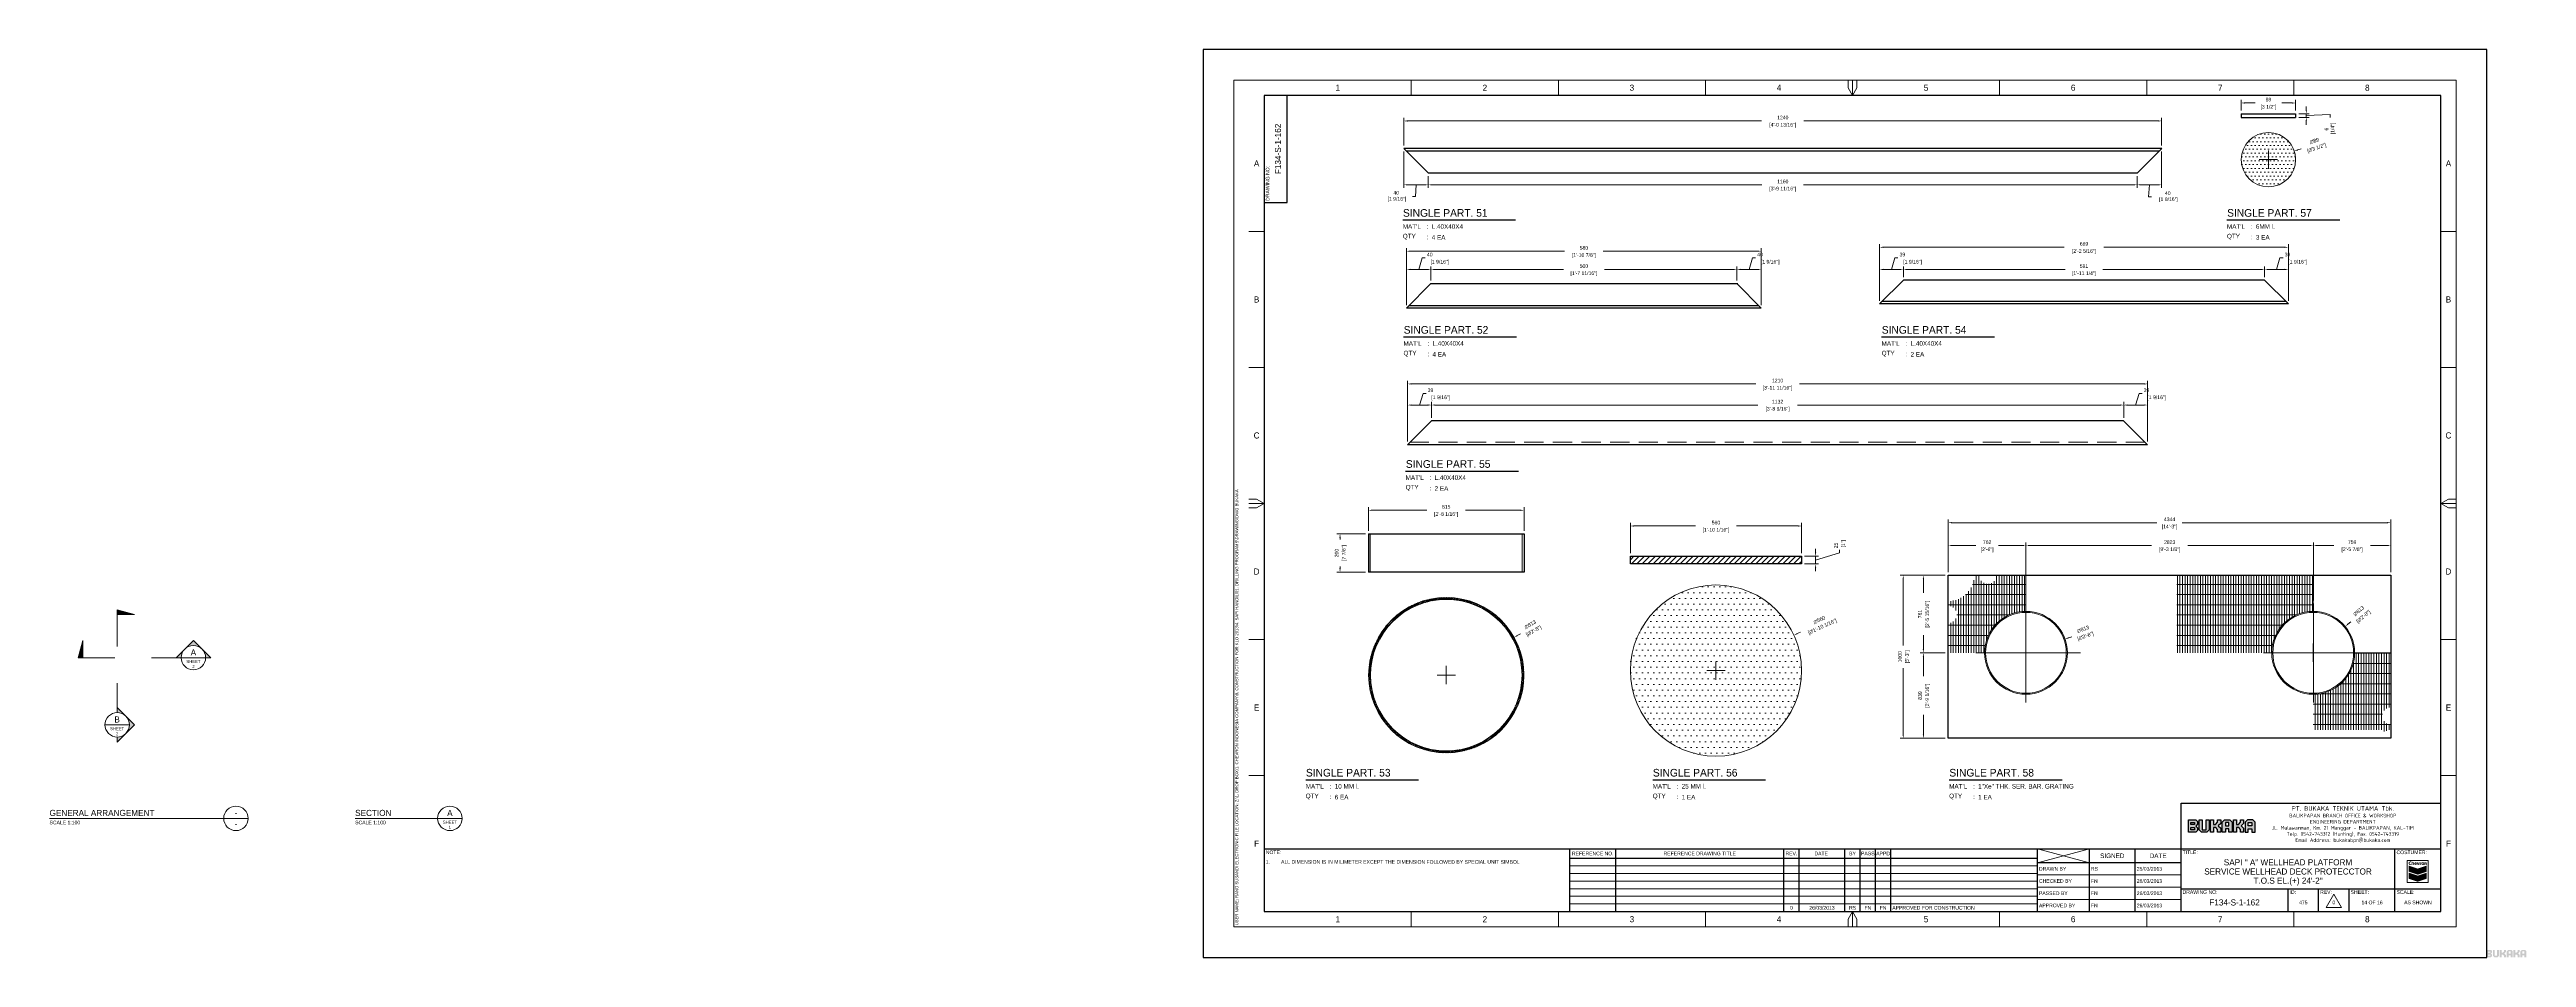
# Paper-space layout '14 OF 16' of a CAD drawing. Header units: inches. Extents: x -382 to 428, y -5 to 292.
# The model-space entities are those that its viewports show. They can reach past a viewport. Long polylines and large blocks are cut down to what shows.
import ezdxf
from ezdxf.enums import TextEntityAlignment as Align

# ---------------------------------------------------------------- set-up
doc = ezdxf.new("R2010")
doc.units = ezdxf.units.IN
doc.header["$LTSCALE"] = 5
doc.header["$MEASUREMENT"] = 0
doc.linetypes.add('CENTER', pattern=[2, 1.25, -0.25, 0.25, -0.25])
doc.linetypes.add('HIDDEN', pattern=[0.375, 0.25, -0.125])
for name, color, linetype, lineweight in [('CENTER LINE', 1, 'CENTER', 0), ('FITTING', 255, 'Continuous', 50), ('HATCH', 250, 'Continuous', 0), ('HIDDEN', 8, 'HIDDEN', 0), ('MARKING', 6, 'Continuous', 13), ('STRUCTURE', 3, 'Continuous', 25), ('TEXT', 2, 'Continuous', 30)]:
    doc.layers.add(name, color=color, linetype=linetype, lineweight=lineweight)
doc.layers.get('0').freeze()
doc.styles.add('BUKAKA 01', font='simpfrac.shx', dxfattribs={"height": 1.2})
doc.styles.add('BUKAKA A3', font='simpfrac.shx', dxfattribs={"height": 1.35})
doc.dimstyles.new('BUKAKA 01', dxfattribs={"dimtxt": 1.2, "dimasz": 1.2, "dimexe": 1, "dimexo": 1, "dimgap": 0.5, "dimtad": 0, "dimdec": 0, "dimzin": 0, "dimdsep": 46, "dimtxsty": 'BUKAKA 01', "dimcen": 3, "dimclrd": 251, "dimclre": 250, "dimclrt": 2, "dimadec": 0, "dimazin": 0, "dimtfac": 1, "dimtdec": 0, "dimtofl": 0, "dimtmove": 1, "dimatfit": 3, "dimfxl": 10, "dimtolj": 1, "dimtzin": 0, "dimlwd": 0, "dimlwe": 0, "dimarcsym": 0})
pattern_1 = [(90, (68756.28, 118642.346), (-25, 2e-15), []), (180, (68756.28, 118642.35), (-1e-14, -100), [])]

# ---------------------------------------------------------------- blocks, each defined once
blk = doc.blocks.new('LOGO CHEVRON')
h = blk.add_hatch(color=152)
h.dxf.hatch_style = 1
h.paths.add_polyline_path([(442.65, 29.5), (442.61, 29.52), (442.57, 29.53), (442.53, 29.54), (442.49, 29.55), (442.46, 29.55), (442.42, 29.55), (442.39, 29.55), (442.36, 29.55), (442.33, 29.55), (442.3, 29.54), (442.27, 29.54), (442.25, 29.54), (442.23, 29.53), (442.21, 29.53), (442.2, 29.52), (442.18, 29.52), (442.16, 29.51), (442.15, 29.51), (442.13, 29.5), (442.12, 29.5), (442.11, 29.49), (442.1, 29.49), (442.08, 29.48), (442.07, 29.47), (442.06, 29.47), (442.05, 29.46), (442.04, 29.45), (442.02, 29.44), (442.01, 29.43), (442, 29.43), (441.99, 29.42), (441.98, 29.41), (441.97, 29.4), (441.96, 29.39), (441.95, 29.38), (441.94, 29.37), (441.93, 29.36), (441.92, 29.35), (441.91, 29.34), (441.9, 29.33), (441.89, 29.31), (441.89, 29.3), (441.88, 29.29), (441.87, 29.28), (441.86, 29.26), (441.86, 29.25), (441.85, 29.24), (441.84, 29.22), (441.84, 29.21), (441.83, 29.2), (441.83, 29.18), (441.82, 29.17), (441.82, 29.15), (441.81, 29.14), (441.81, 29.13), (441.81, 29.11), (441.8, 29.1), (441.8, 29.08), (441.8, 29.07), (441.8, 29.05), (441.79, 29.03), (441.79, 29.02), (441.79, 29), (441.79, 28.98), (441.79, 28.97), (441.79, 28.95), (441.79, 28.93), (441.79, 28.91), (441.79, 28.89), (441.8, 28.87), (441.8, 28.85), (441.8, 28.83), (441.8, 28.82), (441.81, 28.8), (441.81, 28.78), (441.82, 28.76), (441.82, 28.74), (441.83, 28.73), (441.84, 28.71), (441.84, 28.69), (441.85, 28.67), (441.86, 28.66), (441.87, 28.64), (441.88, 28.62), (441.89, 28.61), (441.9, 28.59), (441.91, 28.58), (441.92, 28.56), (441.94, 28.55), (441.95, 28.54), (441.96, 28.53), (441.97, 28.52), (441.98, 28.51), (441.99, 28.5), (442, 28.49), (442.01, 28.48), (442.02, 28.48), (442.03, 28.47), (442.04, 28.46), (442.05, 28.45), (442.06, 28.45), (442.08, 28.44), (442.09, 28.44), (442.1, 28.43), (442.11, 28.42), (442.13, 28.42), (442.14, 28.41), (442.16, 28.41), (442.17, 28.4), (442.19, 28.4), (442.2, 28.39), (442.22, 28.39), (442.24, 28.38), (442.25, 28.38), (442.27, 28.38), (442.29, 28.37), (442.31, 28.37), (442.33, 28.37), (442.35, 28.37), (442.37, 28.37), (442.4, 28.37), (442.42, 28.37), (442.45, 28.37), (442.48, 28.38), (442.52, 28.38), (442.56, 28.39), (442.6, 28.4), (442.65, 28.42), (442.61, 28.65), (442.59, 28.64), (442.56, 28.63), (442.54, 28.63), (442.52, 28.62), (442.51, 28.62), (442.49, 28.62), (442.47, 28.61), (442.46, 28.61), (442.45, 28.61), (442.43, 28.61), (442.42, 28.61), (442.41, 28.61), (442.39, 28.61), (442.38, 28.61), (442.37, 28.61), (442.36, 28.61), (442.35, 28.61), (442.34, 28.61), (442.33, 28.62), (442.31, 28.62), (442.3, 28.62), (442.29, 28.63), (442.28, 28.63), (442.27, 28.63), (442.26, 28.64), (442.25, 28.64), (442.24, 28.65), (442.24, 28.65), (442.23, 28.66), (442.22, 28.66), (442.21, 28.67), (442.2, 28.68), (442.19, 28.68), (442.18, 28.69), (442.17, 28.7), (442.17, 28.71), (442.16, 28.72), (442.15, 28.73), (442.14, 28.74), (442.14, 28.75), (442.13, 28.76), (442.12, 28.77), (442.12, 28.78), (442.11, 28.79), (442.11, 28.8), (442.11, 28.81), (442.1, 28.82), (442.1, 28.83), (442.09, 28.84), (442.09, 28.85), (442.09, 28.87), (442.09, 28.88), (442.09, 28.89), (442.08, 28.91), (442.08, 28.92), (442.08, 28.93), (442.08, 28.95), (442.08, 28.96), (442.08, 28.98), (442.08, 28.99), (442.08, 29), (442.08, 29.02), (442.09, 29.03), (442.09, 29.05), (442.09, 29.06), (442.09, 29.07), (442.09, 29.08), (442.1, 29.09), (442.1, 29.1), (442.11, 29.12), (442.11, 29.13), (442.12, 29.14), (442.12, 29.15), (442.13, 29.16), (442.14, 29.17), (442.14, 29.18), (442.15, 29.19), (442.16, 29.2), (442.17, 29.21), (442.18, 29.22), (442.19, 29.23), (442.2, 29.24), (442.21, 29.25), (442.23, 29.26), (442.24, 29.27), (442.25, 29.28), (442.26, 29.28), (442.28, 29.29), (442.29, 29.29), (442.31, 29.3), (442.32, 29.3), (442.34, 29.31), (442.35, 29.31), (442.37, 29.31), (442.39, 29.31), (442.41, 29.31), (442.43, 29.31), (442.45, 29.31), (442.47, 29.31), (442.49, 29.31), (442.52, 29.3), (442.55, 29.29), (442.57, 29.28), (442.61, 29.27)])
h = blk.add_hatch(color=5)
h.dxf.hatch_style = 1
h.set_gradient(color1=(0, 0, 255), color2=(0, 191, 255), rotation=135, centered=1, tint=1)
h.paths.add_polyline_path([(441.8, 28.19), (441.8, 26.21), (444.77, 27.2)])
h = blk.add_hatch(color=5)
h.dxf.hatch_style = 1
h.set_gradient(color1=(0, 0, 255), color2=(0, 191, 255), rotation=235, centered=1, tint=1, name='CYLINDER')
h.paths.add_polyline_path([(447.73, 28.19), (441.8, 26.21), (444.77, 25.22), (447.73, 26.21)])
h = blk.add_hatch(color=16)
h.dxf.hatch_style = 1
h.set_gradient(color1=(127, 0, 0), color2=(255, 0, 0), rotation=135, centered=1, tint=1)
h.paths.add_polyline_path([(441.8, 25.88), (441.8, 23.9), (444.77, 24.89)])
h = blk.add_hatch(color=16)
h.dxf.hatch_style = 1
h.set_gradient(color1=(127, 0, 0), color2=(255, 0, 0), rotation=235, centered=1, tint=1, name='CYLINDER')
h.paths.add_polyline_path([(447.73, 25.88), (441.8, 23.9), (444.77, 22.91), (447.73, 23.91)])
h = blk.add_hatch(color=152)
h.dxf.hatch_style = 1
edge = h.paths.add_edge_path()
edge.add_line((443.52, 29.04), (443.52, 29.06))
edge.add_line((443.52, 29.06), (443.52, 29.07))
edge.add_line((443.52, 29.07), (443.51, 29.08))
edge.add_line((443.51, 29.08), (443.51, 29.08))
edge.add_line((443.51, 29.08), (443.51, 29.09))
edge.add_line((443.51, 29.09), (443.5, 29.1))
edge.add_line((443.5, 29.1), (443.5, 29.11))
edge.add_line((443.5, 29.11), (443.5, 29.12))
edge.add_line((443.5, 29.12), (443.49, 29.13))
edge.add_line((443.49, 29.13), (443.49, 29.13))
edge.add_line((443.49, 29.13), (443.48, 29.14))
edge.add_line((443.48, 29.14), (443.48, 29.15))
edge.add_line((443.48, 29.15), (443.48, 29.15))
edge.add_line((443.48, 29.15), (443.47, 29.16))
edge.add_line((443.47, 29.16), (443.47, 29.17))
edge.add_line((443.47, 29.17), (443.46, 29.17))
edge.add_line((443.46, 29.17), (443.46, 29.18))
edge.add_line((443.46, 29.18), (443.45, 29.19))
edge.add_line((443.45, 29.19), (443.45, 29.19))
edge.add_line((443.45, 29.19), (443.44, 29.2))
edge.add_line((443.44, 29.2), (443.43, 29.21))
edge.add_line((443.43, 29.21), (443.43, 29.21))
edge.add_line((443.43, 29.21), (443.42, 29.22))
edge.add_line((443.42, 29.22), (443.42, 29.22))
edge.add_line((443.42, 29.22), (443.41, 29.23))
edge.add_line((443.41, 29.23), (443.4, 29.23))
edge.add_line((443.4, 29.23), (443.39, 29.23))
edge.add_line((443.39, 29.23), (443.39, 29.24))
edge.add_line((443.39, 29.24), (443.38, 29.24))
edge.add_line((443.38, 29.24), (443.37, 29.25))
edge.add_line((443.37, 29.25), (443.36, 29.25))
edge.add_line((443.36, 29.25), (443.35, 29.25))
edge.add_line((443.35, 29.25), (443.34, 29.25))
edge.add_line((443.34, 29.25), (443.34, 29.26))
edge.add_line((443.34, 29.26), (443.33, 29.26))
edge.add_line((443.33, 29.26), (443.32, 29.26))
edge.add_line((443.32, 29.26), (443.31, 29.26))
edge.add_line((443.31, 29.26), (443.3, 29.26))
edge.add_line((443.3, 29.26), (443.29, 29.26))
edge.add_line((443.29, 29.26), (443.28, 29.26))
edge.add_line((443.28, 29.26), (443.27, 29.26))
edge.add_line((443.27, 29.26), (443.26, 29.26))
edge.add_line((443.26, 29.26), (443.25, 29.26))
edge.add_line((443.25, 29.26), (443.24, 29.26))
edge.add_line((443.24, 29.26), (443.23, 29.26))
edge.add_line((443.23, 29.26), (443.22, 29.26))
edge.add_line((443.22, 29.26), (443.21, 29.26))
edge.add_line((443.21, 29.26), (443.2, 29.25))
edge.add_line((443.2, 29.25), (443.19, 29.25))
edge.add_line((443.19, 29.25), (443.18, 29.25))
edge.add_line((443.18, 29.25), (443.17, 29.25))
edge.add_line((443.17, 29.25), (443.16, 29.24))
edge.add_line((443.16, 29.24), (443.15, 29.24))
edge.add_line((443.15, 29.24), (443.14, 29.23))
edge.add_line((443.14, 29.23), (443.12, 29.23))
edge.add_line((443.12, 29.23), (443.11, 29.22))
edge.add_line((443.11, 29.22), (443.1, 29.22))
edge.add_line((443.1, 29.22), (443.09, 29.21))
edge.add_line((443.09, 29.21), (443.08, 29.2))
edge.add_line((443.08, 29.2), (443.06, 29.19))
edge.add_line((443.06, 29.19), (443.05, 29.17))
edge.add_line((443.05, 29.17), (443.04, 29.16))
edge.add_line((443.04, 29.16), (443.02, 29.14))
edge.add_line((443.02, 29.14), (443.02, 29.55))
edge.add_line((443.02, 29.55), (442.77, 29.46))
edge.add_line((442.77, 29.46), (442.77, 28.41))
edge.add_line((442.77, 28.41), (443.02, 28.41))
edge.add_line((443.02, 28.41), (443.02, 28.88))
edge.add_ellipse((443.15, 28.88), major_axis=(0, 0.165), ratio=0.813078, start_angle=449.685, end_angle=450, ccw=False)
edge.add_ellipse((443.15, 28.88), major_axis=(0, 0.165), ratio=0.813078, start_angle=270, end_angle=449.685, ccw=False)
edge.add_line((443.29, 28.88), (443.29, 28.41))
edge.add_line((443.29, 28.41), (443.54, 28.41))
edge.add_line((443.54, 28.41), (443.54, 28.88))
edge.add_line((443.54, 28.88), (443.54, 28.91))
edge.add_line((443.54, 28.91), (443.54, 28.94))
edge.add_line((443.54, 28.94), (443.54, 28.96))
edge.add_line((443.54, 28.96), (443.53, 28.98))
edge.add_line((443.53, 28.98), (443.53, 28.99))
edge.add_line((443.53, 28.99), (443.53, 29.01))
edge.add_line((443.53, 29.01), (443.53, 29.02))
edge.add_line((443.53, 29.02), (443.53, 29.03))
edge.add_line((443.53, 29.03), (443.52, 29.04))
h.paths.add_polyline_path([(444.33, 29.2), (444.32, 29.2), (444.31, 29.21), (444.3, 29.22), (444.28, 29.23), (444.27, 29.23), (444.26, 29.24), (444.25, 29.24), (444.23, 29.25), (444.22, 29.25), (444.21, 29.26), (444.2, 29.26), (444.19, 29.26), (444.17, 29.27), (444.16, 29.27), (444.15, 29.27), (444.14, 29.27), (444.13, 29.27), (444.12, 29.27), (444.11, 29.27), (444.09, 29.27), (444.08, 29.27), (444.07, 29.27), (444.06, 29.27), (444.04, 29.27), (444.03, 29.27), (444.02, 29.27), (444.01, 29.27), (443.99, 29.26), (443.98, 29.26), (443.97, 29.26), (443.95, 29.25), (443.94, 29.25), (443.93, 29.25), (443.92, 29.24), (443.9, 29.24), (443.89, 29.23), (443.88, 29.23), (443.87, 29.22), (443.86, 29.22), (443.85, 29.21), (443.84, 29.21), (443.83, 29.2), (443.82, 29.19), (443.81, 29.18), (443.8, 29.18), (443.79, 29.17), (443.78, 29.16), (443.77, 29.15), (443.76, 29.14), (443.75, 29.13), (443.75, 29.12), (443.74, 29.11), (443.73, 29.1), (443.72, 29.09), (443.72, 29.08), (443.71, 29.07), (443.7, 29.05), (443.7, 29.04), (443.69, 29.03), (443.69, 29.02), (443.68, 29.01), (443.68, 29), (443.68, 28.98), (443.67, 28.97), (443.67, 28.96), (443.67, 28.95), (443.66, 28.93), (443.66, 28.92), (443.66, 28.9), (443.66, 28.89), (443.66, 28.88), (443.66, 28.86), (443.66, 28.85), (443.66, 28.84), (443.65, 28.82), (443.65, 28.81), (443.66, 28.8), (443.66, 28.79), (443.66, 28.77), (443.66, 28.76), (443.66, 28.75), (443.66, 28.73), (443.66, 28.72), (443.67, 28.71), (443.67, 28.69), (443.67, 28.68), (443.68, 28.66), (443.68, 28.65), (443.69, 28.63), (443.69, 28.62), (443.7, 28.6), (443.71, 28.59), (443.71, 28.58), (443.72, 28.56), (443.73, 28.55), (443.74, 28.54), (443.74, 28.52), (443.75, 28.51), (443.76, 28.5), (443.77, 28.49), (443.78, 28.48), (443.79, 28.48), (443.8, 28.47), (443.81, 28.46), (443.82, 28.45), (443.83, 28.44), (443.84, 28.44), (443.86, 28.43), (443.87, 28.42), (443.88, 28.42), (443.89, 28.41), (443.9, 28.41), (443.91, 28.4), (443.92, 28.4), (443.94, 28.4), (443.95, 28.39), (443.96, 28.39), (443.97, 28.38), (443.99, 28.38), (444, 28.38), (444.01, 28.38), (444.03, 28.38), (444.04, 28.37), (444.06, 28.37), (444.08, 28.37), (444.09, 28.37), (444.11, 28.37), (444.13, 28.37), (444.14, 28.37), (444.16, 28.37), (444.18, 28.37), (444.2, 28.37), (444.21, 28.38), (444.23, 28.38), (444.25, 28.38), (444.27, 28.38), (444.29, 28.39), (444.31, 28.39), (444.33, 28.4), (444.35, 28.4), (444.37, 28.41), (444.39, 28.42), (444.41, 28.43), (444.44, 28.44), (444.4, 28.64), (444.37, 28.63), (444.35, 28.62), (444.33, 28.61), (444.32, 28.6), (444.3, 28.6), (444.28, 28.59), (444.26, 28.59), (444.25, 28.58), (444.23, 28.58), (444.21, 28.58), (444.2, 28.58), (444.19, 28.57), (444.17, 28.57), (444.16, 28.57), (444.14, 28.57), (444.13, 28.57), (444.12, 28.58), (444.1, 28.58), (444.09, 28.58), (444.07, 28.58), (444.05, 28.59), (444.02, 28.6), (444.01, 28.61), (443.99, 28.62), (443.97, 28.63), (443.96, 28.64), (443.95, 28.65), (443.95, 28.66), (443.94, 28.67), (443.93, 28.69), (443.93, 28.7), (443.92, 28.72), (443.92, 28.74), (444.47, 28.74), (444.47, 28.78), (444.48, 28.82), (444.48, 28.85), (444.48, 28.88), (444.47, 28.9), (444.47, 28.93), (444.47, 28.95), (444.46, 28.97), (444.46, 28.99), (444.45, 29.01), (444.44, 29.03), (444.44, 29.05), (444.43, 29.06), (444.42, 29.08), (444.42, 29.09), (444.41, 29.11), (444.4, 29.12), (444.39, 29.13), (444.38, 29.14), (444.37, 29.16), (444.36, 29.17), (444.35, 29.18), (444.34, 29.19)])
h.paths.add_polyline_path([(444.18, 29.04), (444.19, 29.03), (444.2, 29.02), (444.21, 29.01), (444.21, 29), (444.21, 28.99), (444.22, 28.97), (444.22, 28.96), (444.22, 28.94), (444.22, 28.93), (444.22, 28.92), (443.92, 28.92), (443.92, 28.93), (443.92, 28.95), (443.92, 28.96), (443.93, 28.98), (443.93, 28.99), (443.94, 29.01), (443.96, 29.03), (443.97, 29.04), (443.98, 29.05), (443.99, 29.06), (444, 29.07), (444.01, 29.08), (444.03, 29.08), (444.04, 29.09), (444.06, 29.09), (444.07, 29.09), (444.09, 29.09), (444.1, 29.09), (444.12, 29.08), (444.14, 29.08), (444.15, 29.07), (444.16, 29.06), (444.18, 29.05)], flags=16)
h.paths.add_polyline_path([(444.77, 29.24), (444.49, 29.24), (444.77, 28.41), (445.08, 28.41), (445.36, 29.24), (445.08, 29.24), (444.93, 28.64)])
h.paths.add_polyline_path([(445.96, 29.25), (445.94, 29.25), (445.92, 29.25), (445.9, 29.25), (445.89, 29.25), (445.87, 29.25), (445.86, 29.25), (445.85, 29.25), (445.84, 29.25), (445.83, 29.25), (445.83, 29.24), (445.82, 29.24), (445.81, 29.24), (445.8, 29.23), (445.79, 29.23), (445.79, 29.23), (445.78, 29.22), (445.77, 29.22), (445.77, 29.21), (445.76, 29.21), (445.75, 29.2), (445.75, 29.19), (445.74, 29.19), (445.73, 29.18), (445.72, 29.17), (445.72, 29.16), (445.71, 29.15), (445.7, 29.14), (445.7, 29.13), (445.69, 29.12), (445.68, 29.11), (445.68, 29.09), (445.67, 29.08), (445.67, 29.08), (445.66, 29.24), (445.42, 29.24), (445.43, 29.05), (445.43, 28.41), (445.69, 28.41), (445.69, 28.82), (445.69, 28.84), (445.69, 28.86), (445.7, 28.88), (445.7, 28.89), (445.71, 28.91), (445.71, 28.92), (445.72, 28.93), (445.73, 28.94), (445.74, 28.96), (445.76, 28.97), (445.77, 28.98), (445.79, 28.99), (445.8, 29), (445.82, 29.01), (445.84, 29.01), (445.86, 29.01), (445.88, 29.01), (445.9, 29.01), (445.91, 29.01), (445.93, 29.01), (445.94, 29.01), (445.96, 29.01)])
h.paths.add_polyline_path([(446.71, 29.17), (446.71, 29.17), (446.7, 29.18), (446.69, 29.19), (446.68, 29.19), (446.67, 29.2), (446.66, 29.21), (446.65, 29.21), (446.64, 29.22), (446.63, 29.22), (446.62, 29.23), (446.61, 29.23), (446.6, 29.24), (446.59, 29.24), (446.58, 29.24), (446.57, 29.25), (446.56, 29.25), (446.55, 29.25), (446.54, 29.26), (446.53, 29.26), (446.52, 29.26), (446.51, 29.26), (446.5, 29.26), (446.49, 29.27), (446.48, 29.27), (446.47, 29.27), (446.46, 29.27), (446.44, 29.27), (446.43, 29.27), (446.42, 29.27), (446.41, 29.27), (446.4, 29.27), (446.39, 29.27), (446.39, 29.27), (446.38, 29.27), (446.37, 29.27), (446.36, 29.27), (446.35, 29.27), (446.35, 29.27), (446.34, 29.26), (446.33, 29.26), (446.32, 29.26), (446.32, 29.26), (446.31, 29.26), (446.3, 29.26), (446.29, 29.26), (446.28, 29.25), (446.28, 29.25), (446.27, 29.25), (446.26, 29.25), (446.25, 29.24), (446.24, 29.24), (446.23, 29.24), (446.23, 29.23), (446.22, 29.23), (446.21, 29.23), (446.21, 29.22), (446.2, 29.22), (446.19, 29.22), (446.19, 29.21), (446.18, 29.21), (446.17, 29.2), (446.17, 29.2), (446.16, 29.19), (446.15, 29.19), (446.14, 29.18), (446.13, 29.17), (446.13, 29.17), (446.12, 29.16), (446.11, 29.15), (446.1, 29.15), (446.1, 29.14), (446.09, 29.13), (446.08, 29.12), (446.08, 29.11), (446.07, 29.11), (446.07, 29.1), (446.06, 29.09), (446.06, 29.08), (446.05, 29.07), (446.05, 29.06), (446.04, 29.05), (446.04, 29.04), (446.04, 29.04), (446.03, 29.03), (446.03, 29.02), (446.03, 29.01), (446.02, 29), (446.02, 28.99), (446.02, 28.98), (446.01, 28.97), (446.01, 28.97), (446.01, 28.96), (446.01, 28.95), (446, 28.94), (446, 28.93), (446, 28.92), (446, 28.9), (446, 28.89), (446, 28.88), (445.99, 28.87), (445.99, 28.86), (445.99, 28.85), (445.99, 28.84), (445.99, 28.83), (445.99, 28.81), (445.99, 28.8), (445.99, 28.79), (445.99, 28.78), (446, 28.77), (446, 28.76), (446, 28.75), (446, 28.74), (446, 28.73), (446, 28.72), (446, 28.71), (446, 28.7), (446.01, 28.69), (446.01, 28.68), (446.01, 28.67), (446.01, 28.66), (446.02, 28.65), (446.02, 28.64), (446.02, 28.63), (446.03, 28.61), (446.03, 28.6), (446.04, 28.59), (446.04, 28.58), (446.05, 28.57), (446.05, 28.56), (446.06, 28.55), (446.07, 28.54), (446.07, 28.53), (446.08, 28.52), (446.09, 28.51), (446.1, 28.5), (446.11, 28.49), (446.11, 28.49), (446.12, 28.48), (446.13, 28.47), (446.14, 28.46), (446.15, 28.45), (446.16, 28.44), (446.17, 28.44), (446.19, 28.43), (446.2, 28.42), (446.21, 28.42), (446.22, 28.41), (446.23, 28.41), (446.25, 28.4), (446.26, 28.4), (446.27, 28.39), (446.29, 28.39), (446.3, 28.39), (446.31, 28.38), (446.33, 28.38), (446.34, 28.38), (446.35, 28.38), (446.37, 28.37), (446.38, 28.37), (446.39, 28.37), (446.4, 28.37), (446.42, 28.37), (446.43, 28.37), (446.44, 28.37), (446.45, 28.37), (446.47, 28.37), (446.48, 28.37), (446.49, 28.38), (446.5, 28.38), (446.52, 28.38), (446.53, 28.38), (446.54, 28.38), (446.55, 28.39), (446.57, 28.39), (446.58, 28.39), (446.59, 28.4), (446.6, 28.4), (446.61, 28.41), (446.62, 28.41), (446.63, 28.42), (446.64, 28.42), (446.65, 28.43), (446.66, 28.43), (446.67, 28.44), (446.68, 28.45), (446.69, 28.45), (446.7, 28.46), (446.71, 28.47), (446.72, 28.47), (446.72, 28.48), (446.73, 28.49), (446.74, 28.49), (446.74, 28.5), (446.75, 28.51), (446.76, 28.52), (446.76, 28.53), (446.77, 28.53), (446.78, 28.54), (446.78, 28.55), (446.79, 28.56), (446.79, 28.57), (446.8, 28.58), (446.8, 28.59), (446.81, 28.6), (446.81, 28.61), (446.82, 28.62), (446.82, 28.64), (446.83, 28.65), (446.83, 28.66), (446.83, 28.67), (446.84, 28.68), (446.84, 28.69), (446.84, 28.7), (446.84, 28.72), (446.84, 28.73), (446.85, 28.74), (446.85, 28.75), (446.85, 28.77), (446.85, 28.78), (446.85, 28.79), (446.85, 28.8), (446.85, 28.82), (446.85, 28.83), (446.85, 28.84), (446.85, 28.85), (446.85, 28.87), (446.85, 28.88), (446.85, 28.89), (446.84, 28.9), (446.84, 28.92), (446.84, 28.93), (446.84, 28.94), (446.84, 28.96), (446.83, 28.97), (446.83, 28.98), (446.83, 28.99), (446.82, 29), (446.82, 29.01), (446.81, 29.02), (446.81, 29.03), (446.81, 29.04), (446.8, 29.05), (446.8, 29.06), (446.79, 29.07), (446.79, 29.08), (446.78, 29.09), (446.78, 29.1), (446.77, 29.11), (446.76, 29.11), (446.76, 29.12), (446.75, 29.13), (446.74, 29.14), (446.74, 29.14), (446.73, 29.15), (446.72, 29.16)])
h.paths.add_polyline_path([(446.35, 29.05), (446.36, 29.06), (446.37, 29.07), (446.39, 29.07), (446.4, 29.07), (446.41, 29.07), (446.43, 29.07), (446.44, 29.07), (446.46, 29.07), (446.47, 29.06), (446.48, 29.06), (446.5, 29.05), (446.51, 29.04), (446.52, 29.03), (446.53, 29.02), (446.54, 29.01), (446.55, 29), (446.56, 28.99), (446.56, 28.97), (446.57, 28.96), (446.57, 28.95), (446.58, 28.94), (446.58, 28.92), (446.58, 28.91), (446.59, 28.89), (446.59, 28.88), (446.59, 28.86), (446.59, 28.84), (446.59, 28.83), (446.59, 28.81), (446.59, 28.79), (446.59, 28.78), (446.59, 28.76), (446.58, 28.75), (446.58, 28.73), (446.58, 28.72), (446.58, 28.7), (446.57, 28.69), (446.57, 28.67), (446.56, 28.66), (446.55, 28.64), (446.54, 28.63), (446.53, 28.62), (446.52, 28.61), (446.51, 28.6), (446.5, 28.59), (446.49, 28.58), (446.48, 28.58), (446.47, 28.57), (446.45, 28.57), (446.44, 28.57), (446.43, 28.57), (446.41, 28.57), (446.39, 28.57), (446.38, 28.58), (446.36, 28.58), (446.35, 28.59), (446.34, 28.59), (446.33, 28.6), (446.32, 28.61), (446.31, 28.62), (446.3, 28.63), (446.29, 28.64), (446.29, 28.66), (446.28, 28.67), (446.27, 28.69), (446.27, 28.71), (446.26, 28.72), (446.26, 28.74), (446.26, 28.76), (446.26, 28.77), (446.26, 28.79), (446.25, 28.8), (446.25, 28.82), (446.25, 28.83), (446.26, 28.84), (446.26, 28.86), (446.26, 28.87), (446.26, 28.89), (446.26, 28.9), (446.26, 28.92), (446.27, 28.93), (446.27, 28.95), (446.28, 28.96), (446.28, 28.97), (446.29, 28.99), (446.29, 29), (446.3, 29.01), (446.31, 29.02), (446.32, 29.03), (446.33, 29.04), (446.34, 29.05)], flags=16)
h = blk.add_hatch(color=152)
h.dxf.hatch_style = 1
edge = h.paths.add_edge_path()
edge.add_line((447.73, 29.01), (447.72, 29.02))
edge.add_line((447.72, 29.02), (447.72, 29.03))
edge.add_line((447.72, 29.03), (447.72, 29.04))
edge.add_line((447.72, 29.04), (447.72, 29.06))
edge.add_line((447.72, 29.06), (447.71, 29.07))
edge.add_line((447.71, 29.07), (447.71, 29.08))
edge.add_line((447.71, 29.08), (447.71, 29.08))
edge.add_line((447.71, 29.08), (447.7, 29.09))
edge.add_line((447.7, 29.09), (447.7, 29.1))
edge.add_line((447.7, 29.1), (447.7, 29.11))
edge.add_line((447.7, 29.11), (447.69, 29.12))
edge.add_line((447.69, 29.12), (447.69, 29.13))
edge.add_line((447.69, 29.13), (447.68, 29.13))
edge.add_line((447.68, 29.13), (447.68, 29.14))
edge.add_line((447.68, 29.14), (447.68, 29.15))
edge.add_line((447.68, 29.15), (447.67, 29.15))
edge.add_line((447.67, 29.15), (447.67, 29.16))
edge.add_line((447.67, 29.16), (447.66, 29.17))
edge.add_line((447.66, 29.17), (447.66, 29.17))
edge.add_line((447.66, 29.17), (447.65, 29.18))
edge.add_line((447.65, 29.18), (447.65, 29.19))
edge.add_line((447.65, 29.19), (447.64, 29.19))
edge.add_line((447.64, 29.19), (447.64, 29.2))
edge.add_line((447.64, 29.2), (447.63, 29.21))
edge.add_line((447.63, 29.21), (447.62, 29.21))
edge.add_line((447.62, 29.21), (447.62, 29.22))
edge.add_line((447.62, 29.22), (447.61, 29.22))
edge.add_line((447.61, 29.22), (447.6, 29.23))
edge.add_line((447.6, 29.23), (447.6, 29.23))
edge.add_line((447.6, 29.23), (447.59, 29.23))
edge.add_line((447.59, 29.23), (447.58, 29.24))
edge.add_line((447.58, 29.24), (447.57, 29.24))
edge.add_line((447.57, 29.24), (447.57, 29.25))
edge.add_line((447.57, 29.25), (447.56, 29.25))
edge.add_line((447.56, 29.25), (447.55, 29.25))
edge.add_line((447.55, 29.25), (447.54, 29.25))
edge.add_line((447.54, 29.25), (447.53, 29.26))
edge.add_line((447.53, 29.26), (447.52, 29.26))
edge.add_line((447.52, 29.26), (447.51, 29.26))
edge.add_line((447.51, 29.26), (447.5, 29.26))
edge.add_line((447.5, 29.26), (447.49, 29.26))
edge.add_line((447.49, 29.26), (447.48, 29.26))
edge.add_line((447.48, 29.26), (447.47, 29.26))
edge.add_line((447.47, 29.26), (447.46, 29.26))
edge.add_line((447.46, 29.26), (447.45, 29.26))
edge.add_line((447.45, 29.26), (447.44, 29.26))
edge.add_line((447.44, 29.26), (447.43, 29.26))
edge.add_line((447.43, 29.26), (447.42, 29.26))
edge.add_line((447.42, 29.26), (447.41, 29.26))
edge.add_line((447.41, 29.26), (447.4, 29.26))
edge.add_line((447.4, 29.26), (447.39, 29.25))
edge.add_line((447.39, 29.25), (447.38, 29.25))
edge.add_line((447.38, 29.25), (447.37, 29.25))
edge.add_line((447.37, 29.25), (447.36, 29.25))
edge.add_line((447.36, 29.25), (447.35, 29.24))
edge.add_line((447.35, 29.24), (447.34, 29.24))
edge.add_line((447.34, 29.24), (447.33, 29.23))
edge.add_line((447.33, 29.23), (447.32, 29.23))
edge.add_line((447.32, 29.23), (447.31, 29.22))
edge.add_line((447.31, 29.22), (447.29, 29.22))
edge.add_line((447.29, 29.22), (447.28, 29.21))
edge.add_line((447.28, 29.21), (447.27, 29.19))
edge.add_line((447.27, 29.19), (447.25, 29.18))
edge.add_line((447.25, 29.18), (447.23, 29.16))
edge.add_line((447.23, 29.16), (447.22, 29.13))
edge.add_line((447.22, 29.13), (447.2, 29.11))
edge.add_line((447.2, 29.11), (447.2, 29.12))
edge.add_line((447.2, 29.12), (447.2, 29.24))
edge.add_line((447.2, 29.24), (446.96, 29.24))
edge.add_line((446.96, 29.24), (446.96, 28.41))
edge.add_line((446.96, 28.41), (447.21, 28.41))
edge.add_line((447.21, 28.41), (447.22, 28.88))
edge.add_ellipse((447.35, 28.88), major_axis=(0, 0.165), ratio=0.813078, start_angle=270, end_angle=450, ccw=False)
edge.add_line((447.48, 28.88), (447.48, 28.41))
edge.add_line((447.48, 28.41), (447.73, 28.41))
edge.add_line((447.73, 28.41), (447.73, 28.88))
edge.add_line((447.73, 28.88), (447.73, 28.91))
edge.add_line((447.73, 28.91), (447.73, 28.94))
edge.add_line((447.73, 28.94), (447.73, 28.96))
edge.add_line((447.73, 28.96), (447.73, 28.98))
edge.add_line((447.73, 28.98), (447.73, 28.99))
edge.add_line((447.73, 28.99), (447.73, 29.01))
blk.add_lwpolyline([(441.36, 29.87), (448.17, 29.87), (448.17, 22.64), (441.36, 22.64)], close=True)
blk = doc.blocks.new('STRUCTURE ETIKET DRAWING STANDARD')
at = {"layer": 'STRUCTURE'}
h = blk.add_hatch(color=154, dxfattribs=at)
h.paths.add_polyline_path([(343.13, 44.15), (343.13, 43.03), (342.01, 43.03), (342.01, 44.15)], flags=16)
h.paths.add_polyline_path([(340.48, 43.86), (339.69, 43.07), (340.48, 42.28), (340.48, 41), (339.44, 41), (339.44, 41.88), (338.86, 42.47), (338.15, 42.47), (338.15, 41), (337.14, 41), (337.14, 45), (338.15, 45), (338.15, 43.49), (338.74, 43.49), (339.44, 44.2), (339.44, 45), (340.48, 45)])
h.paths.add_polyline_path([(334.51, 44.15), (334.51, 43.03), (335.63, 43.03), (335.63, 44.15)], flags=16)
h.paths.add_polyline_path([(332.98, 43.86), (332.19, 43.07), (332.98, 42.28), (332.98, 41), (331.94, 41), (331.94, 41.88), (331.36, 42.47), (330.65, 42.47), (330.65, 41), (329.64, 41), (329.64, 45), (330.65, 45), (330.65, 43.49), (331.24, 43.49), (331.94, 44.2), (331.94, 45), (332.98, 45)])
h.paths.add_polyline_path([(329.21, 45), (329.21, 41.79), (328.42, 41), (326.66, 41), (325.87, 41.79), (325.87, 45), (326.88, 45), (326.88, 41.8), (328.17, 41.8), (328.17, 45)])
h.paths.add_polyline_path([(336.71, 44.23), (336.71, 41), (335.63, 41), (335.63, 42.12), (334.51, 42.12), (334.51, 41), (333.43, 41), (333.43, 44.23), (334.21, 45), (335.94, 45)])
h.paths.add_polyline_path([(340.93, 44.23), (340.93, 41), (342.01, 41), (342.01, 42.12), (343.13, 42.12), (343.13, 41), (344.21, 41), (344.21, 44.23), (343.44, 45), (341.71, 45)])
h.paths.add_polyline_path([(325.42, 43.56), (324.86, 43), (325.42, 42.44), (325.42, 41.55), (324.87, 41), (322.4, 41), (322.4, 45), (324.87, 45), (325.42, 44.45)])
h.paths.add_polyline_path([(324.43, 42.47), (324.43, 41.8), (323.25, 41.8), (323.25, 42.47)], flags=16)
h.paths.add_polyline_path([(324.43, 44.13), (324.43, 43.49), (323.25, 43.49), (323.25, 44.13)], flags=16)
at = {"layer": 'HATCH'}
for p, q in [((68.12, 282), (68.12, 287)), ((116.25, 282), (116.25, 287)), ((164.38, 282), (164.38, 287)), ((212.5, 282), (212.5, 287)), ((260.62, 282), (260.62, 287)), ((308.75, 282), (308.75, 287)), ((356.88, 282), (356.88, 287)), ((20, 237.5), (15, 237.5)), ((405, 237.5), (410, 237.5)), ((20, 193), (15, 193)), ((405, 193), (410, 193)), ((20, 148.5), (15, 148.5)), ((405, 148.5), (410, 148.5)), ((20, 104), (15, 104)), ((405, 104), (410, 104)), ((20, 59.5), (15, 59.5)), ((405, 59.5), (410, 59.5)), ((273, 31), (290, 35.5)), ((290, 31), (273, 35.5)), ((120, 30), (273, 30)), ((120, 27.5), (273, 27.5)), ((120, 25), (273, 25)), ((320, 27), (273, 27)), ((120, 22.5), (273, 22.5)), ((120, 20), (273, 20)), ((120, 17.5), (273, 17.5)), ((320, 23), (273, 23)), ((320, 19), (273, 19)), ((68.12, 15), (68.12, 10)), ((116.25, 15), (116.25, 10)), ((164.38, 15), (164.38, 10)), ((212.5, 15), (212.5, 10)), ((260.62, 15), (260.62, 10)), ((308.75, 15), (308.75, 10)), ((356.88, 15), (356.88, 10))]:
    blk.add_line(p, q, dxfattribs=at)
blk.add_lwpolyline([(10, 10), (410, 10), (410, 287), (10, 287)], close=True, dxfattribs=at)
for points in [[(212.5, 282), (211.06, 284.5), (211.06, 287)], [(212.5, 282), (213.94, 284.5), (213.94, 287)], [(20, 148.5), (17.5, 149.94), (15, 149.94)], [(20, 148.5), (17.5, 147.06), (15, 147.06)], [(405, 148.5), (407.5, 149.94), (410, 149.94)], [(405, 148.5), (407.5, 147.06), (410, 147.06)], [(212.5, 15), (211.06, 12.5), (211.06, 10)], [(212.5, 15), (213.94, 12.5), (213.94, 10)]]:
    blk.add_lwpolyline(points, dxfattribs=at)
at = {"layer": 'MARKING'}
blk.add_lwpolyline([(367.5, 16.34), (370, 20.67), (372.5, 16.34)], close=True, dxfattribs=at)
at = {"layer": 'STRUCTURE'}
for p, q in [((320, 15), (320, 50.5)), ((320, 50.5), (405, 50.5)), ((20, 35.5), (405, 35.5)), ((120, 15), (120, 35.5)), ((120, 32.5), (273, 32.5)), ((135, 15), (135, 35.5)), ((190, 15), (190, 35.5)), ((195, 15), (195, 35.5)), ((210, 15), (210, 35.5)), ((215, 15), (215, 35.5)), ((220, 15), (220, 35.5)), ((225, 15), (225, 35.5)), ((273, 15), (273, 35.5)), ((290, 15), (290, 35.5)), ((305, 15), (305, 35.5)), ((390, 15), (390, 35.5)), ((320, 31), (273, 31)), ((320, 22.5), (405, 22.5)), ((355, 15), (355, 22.5)), ((365, 15), (365, 22.5)), ((375, 15), (375, 22.5))]:
    blk.add_line(p, q, dxfattribs=at)
blk.add_lwpolyline([(20, 15), (405, 15), (405, 282), (20, 282)], close=True, dxfattribs=at)
for points in [[(20, 247), (27.5, 247), (27.5, 282)], [(322.4, 41), (322.4, 45)], [(322.4, 45), (324.87, 45)], [(324.87, 41), (322.4, 41)], [(323.25, 43.49), (323.25, 44.13)], [(323.25, 44.13), (324.43, 44.13)], [(324.43, 43.49), (323.25, 43.49)], [(323.25, 41.8), (323.25, 42.47)], [(323.25, 42.47), (324.43, 42.47)], [(324.43, 41.8), (323.25, 41.8)], [(324.43, 44.13), (324.43, 43.49)], [(324.43, 42.47), (324.43, 41.8)], [(325.42, 43.56), (324.86, 43)], [(324.86, 43), (325.42, 42.44)], [(324.87, 45), (325.42, 44.45)], [(325.42, 41.55), (324.87, 41)], [(325.42, 44.45), (325.42, 43.56)], [(325.42, 42.44), (325.42, 41.55)], [(325.87, 41.79), (325.87, 45)], [(325.87, 45), (326.88, 45)], [(326.66, 41), (325.87, 41.79)], [(328.42, 41), (326.66, 41)], [(326.88, 45), (326.88, 41.8)], [(326.88, 41.8), (328.17, 41.8)], [(328.17, 41.8), (328.17, 45)], [(328.17, 45), (329.21, 45)], [(329.21, 41.79), (328.42, 41)], [(329.21, 45), (329.21, 41.79)], [(329.64, 41), (329.64, 45)], [(329.64, 45), (330.65, 45)], [(330.65, 41), (329.64, 41)], [(330.65, 45), (330.65, 43.49)], [(330.65, 43.49), (331.24, 43.49)], [(331.36, 42.47), (330.65, 42.47)], [(330.65, 42.47), (330.65, 41)], [(331.24, 43.49), (331.94, 44.2)], [(331.94, 41.88), (331.36, 42.47)], [(331.94, 44.2), (331.94, 45)], [(331.94, 45), (332.98, 45)], [(331.94, 41), (331.94, 41.88)], [(332.98, 41), (331.94, 41)], [(332.98, 43.86), (332.19, 43.07)], [(332.19, 43.07), (332.98, 42.28)], [(332.98, 45), (332.98, 43.86)], [(332.98, 42.28), (332.98, 41)], [(333.43, 44.23), (334.21, 45)], [(333.43, 41), (333.43, 44.23)], [(334.51, 41), (333.43, 41)], [(334.21, 45), (335.94, 45)], [(334.51, 44.15), (334.51, 43.03)], [(335.63, 44.15), (334.51, 44.15)], [(334.51, 43.03), (335.63, 43.03)], [(335.63, 42.12), (334.51, 42.12)], [(334.51, 42.12), (334.51, 41)], [(335.63, 43.03), (335.63, 44.15)], [(335.63, 41), (335.63, 42.12)], [(336.71, 41), (335.63, 41)], [(335.94, 45), (336.71, 44.23)], [(336.71, 44.23), (336.71, 41)], [(337.14, 41), (337.14, 45)], [(337.14, 45), (338.15, 45)], [(338.15, 41), (337.14, 41)], [(338.15, 45), (338.15, 43.49)], [(338.15, 43.49), (338.74, 43.49)], [(338.86, 42.47), (338.15, 42.47)], [(338.15, 42.47), (338.15, 41)], [(338.74, 43.49), (339.44, 44.2)], [(339.44, 41.88), (338.86, 42.47)], [(339.44, 44.2), (339.44, 45)], [(339.44, 45), (340.48, 45)], [(339.44, 41), (339.44, 41.88)], [(340.48, 41), (339.44, 41)], [(340.48, 43.86), (339.69, 43.07)], [(339.69, 43.07), (340.48, 42.28)], [(340.48, 45), (340.48, 43.86)], [(340.48, 42.28), (340.48, 41)], [(341.71, 45), (340.93, 44.23)], [(340.93, 44.23), (340.93, 41)], [(340.93, 41), (342.01, 41)], [(343.44, 45), (341.71, 45)], [(342.01, 43.03), (342.01, 44.15)], [(342.01, 44.15), (343.13, 44.15)], [(343.13, 43.03), (342.01, 43.03)], [(342.01, 41), (342.01, 42.12)], [(342.01, 42.12), (343.13, 42.12)], [(343.13, 44.15), (343.13, 43.03)], [(343.13, 42.12), (343.13, 41)], [(343.13, 41), (344.21, 41)], [(344.21, 44.23), (343.44, 45)], [(344.21, 41), (344.21, 44.23)]]:
    blk.add_lwpolyline(points, dxfattribs=at)
at = {"layer": 'STRUCTURE', "color": 2, "char_height": 2, "attachment_point": 5, "style": 'BUKAKA 01'}
for s, insert in [('1', (44.06, 284.5)), ('2', (92.19, 284.5)), ('3', (140.31, 284.5)), ('4', (188.44, 284.5)), ('5', (236.56, 284.5)), ('6', (284.69, 284.5)), ('7', (332.81, 284.5)), ('8', (380.94, 284.5)), ('A', (17.5, 259.75)), ('A', (407.5, 259.75)), ('B', (17.5, 215.25)), ('B', (407.5, 215.25)), ('C', (17.5, 170.75)), ('C', (407.5, 170.75)), ('D', (17.5, 126.25)), ('D', (407.5, 126.25)), ('E', (17.5, 81.75)), ('E', (407.5, 81.75)), ('F', (17.5, 37.25)), ('F', (407.5, 37.25)), ('1', (44.06, 12.5)), ('2', (92.19, 12.5)), ('3', (140.31, 12.5)), ('4', (188.44, 12.5)), ('5', (236.56, 12.5)), ('6', (284.69, 12.5)), ('7', (332.81, 12.5)), ('8', (380.94, 12.5))]:
    blk.add_mtext_dynamic_manual_height_columns(s, width=2.1466, gutter_width=7.5, heights=[0], dxfattribs=dict(at, insert=insert))
at = {"layer": 'STRUCTURE', "insert": (10.5, 10.5), "char_height": 1, "attachment_point": 1, "rotation": 90, "style": 'BUKAKA 01'}
blk.add_mtext_dynamic_manual_height_columns('USER NAME: RANO SUSANDI ELECTRONIC FILE LOCATION: Z:\\\\1. DROP BOX\\\\1. CHEVRON INDONESIA COMPANY\\\\9. CONSTRUCTION FOR KLO 2013\\\\4. SAPI HANDIL\\\\01. DRILLING PROGRAMS\\\\DRAWING\\\\DWG BUKAKA', width=276.5, gutter_width=7.5, heights=[0], dxfattribs=at)
at = {"layer": 'TEXT', "insert": (20.5, 247.5), "char_height": 1.2, "attachment_point": 1, "rotation": 90, "style": 'BUKAKA 01'}
blk.add_mtext_dynamic_manual_height_columns('DRAWING NO:', width=11.8739, gutter_width=7.5, heights=[0], dxfattribs=at)
at = {"layer": 'TEXT', "style": 'BUKAKA 01'}
for s, width, insert, char_height, attachment_point in [('{\\Fdim|c0;PT. BUKAKA TEKNIK UTAMA Tbk.\\P\\H0.8x;BALIKPAPAN BRANCH OFFICE & WORKSHOP\\PENGINEERING DEPARTMENT\\PJL. Mulawarman, Km. 21 Manggar - BALIKPAPAN, KAL-TIM\\PTelp. 0542-743312 (Hunting), Fax. 0542-743319\\PEmail Address: bukakabpn@bukaka.com}', 60.0381, (372.93, 49.5), 1.5, 2), ('NOTE:', 1.3572, (20.5, 35), 1.2, 1), ('REFERENCE NO.', 18.1423, (127.5, 34), 1.2, 5), ('REFERENCE DRAWING TITLE', 28.0425, (162.5, 34), 1.2, 5), ('REV.', 18.1423, (192.5, 34), 1.2, 5), ('DATE', 18.1423, (202.25, 34), 1.2, 5), ('BY', 3.167, (212.5, 34), 1.2, 5), ('PASS', 4.5919, (217.5, 34), 1.2, 5), ('APPD', 4.8877, (222.5, 34), 1.2, 5), ('SIGNED', 11.6195, (297.5, 33.25), 1.5, 5), ('DATE', 11.6195, (312.5, 33.25), 1.5, 5), ('TITLE:', 1.3572, (320.5, 35), 1.2, 1), ('COSTUMER:', 1.3572, (390.5, 35), 1.2, 1), ('CHECKED BY', 18.1423, (273.5, 25), 1.2, 4), ('DRAWN BY', 18.1423, (273.5, 29), 1.2, 4), ('APPROVED BY', 18.1423, (273.5, 17), 1.2, 4), ('PASSED BY', 18.1423, (273.5, 21), 1.2, 4), ('DRAWING NO:', 11.8739, (320.5, 22), 1.2, 1), ('ID:', 4.9198, (355.5, 22), 1.2, 1), ('REV:', 4.2241, (365.5, 22), 1.2, 1), ('SHEET:', 6.2266, (375.5, 22), 1.2, 1), ('SCALE:', 6.8745, (390.5, 22), 1.2, 1)]:
    blk.add_mtext_dynamic_manual_height_columns(s, width=width, gutter_width=7.5, heights=[0], dxfattribs=dict(at, insert=insert, char_height=char_height, attachment_point=attachment_point))
blk.add_attdef('DWG_NO', text='', height=2, rotation=90, dxfattribs=at).set_placement((24.5, 264.5), align=Align.MIDDLE_CENTER)
for tag, p in [('NOTE_NO1', (20.5, 31.25)), ('NOTE_NO2', (20.5, 29.25)), ('NOTE_NO3', (20.5, 27.25)), ('NOTE_NO4', (20.5, 25.25)), ('NOTE1', (25.5, 31.25)), ('NOTE2', (25.5, 29.25)), ('NOTE3', (25.5, 27.25)), ('NOTE4', (25.5, 25.25)), ('REF7_NO', (120.5, 31.25)), ('REF6_NO', (120.5, 28.75)), ('REF5_NO', (120.5, 26.25)), ('REF4_NO', (120.5, 23.75)), ('REF7_TITLE', (135.5, 31.25)), ('REF6_TITLE', (135.5, 28.75)), ('REF5_TITLE', (135.5, 26.25)), ('REF4_TITLE', (135.5, 23.75)), ('REV_7FOR', (225.5, 31.25)), ('REV_6FOR', (225.5, 28.75)), ('REV_5FOR', (225.5, 26.25)), ('REV_4FOR', (225.5, 23.75)), ('CHECKED_BY', (290.5, 25)), ('DRAWN_BY', (290.5, 29)), ('CHECKED_DATE', (305.5, 25)), ('DRAWN_DATE', (305.5, 29)), ('NOTE_NO5', (20.5, 23.25)), ('NOTE_NO6', (20.5, 21.25)), ('NOTE_NO7', (20.5, 19.25)), ('NOTE_NO8', (20.5, 17.25)), ('NOTE5', (25.5, 23.25)), ('NOTE6', (25.5, 21.25)), ('NOTE7', (25.5, 19.25)), ('NOTE8', (25.5, 17.25)), ('REF3_NO', (120.5, 21.25)), ('REF2_NO', (120.5, 18.75)), ('REF1_NO', (120.5, 16.25)), ('REF3_TITLE', (135.5, 21.25)), ('REF2_TITLE', (135.5, 18.75)), ('REF1_TITLE', (135.5, 16.25)), ('REV_3FOR', (225.5, 21.25)), ('REV_2FOR', (225.5, 18.75)), ('REV_1FOR', (225.5, 16.25)), ('APPROVED2_BY', (290.5, 17)), ('PASSED_BY', (290.5, 21)), ('APPROVED2_DATE', (305.5, 17)), ('PASSED_DATE', (305.5, 21))]:
    blk.add_attdef(tag, text='', height=1.2, dxfattribs=at).set_placement(p, align=Align.MIDDLE_LEFT)
for tag, height, p in [('REV_7', 1.2, (192.5, 31.25)), ('REV_6', 1.2, (192.5, 28.75)), ('REV_5', 1.2, (192.5, 26.25)), ('REV_4', 1.2, (192.5, 23.75)), ('REV_7DATE', 1.2, (202.5, 31.25)), ('REV_6DATE', 1.2, (202.5, 28.75)), ('REV_5DATE', 1.2, (202.5, 26.25)), ('REV_4DATE', 1.2, (202.5, 23.75)), ('REV_7BY', 1.2, (212.5, 31.25)), ('REV_6BY', 1.2, (212.5, 28.75)), ('REV_5BY', 1.2, (212.5, 26.25)), ('REV_4BY', 1.2, (212.5, 23.75)), ('REV_4CPASS', 1.2, (217.5, 23.75)), ('REV_7PASS', 1.2, (217.5, 31.25)), ('REV_6PASS', 1.2, (217.5, 28.75)), ('REV_5PASS', 1.2, (217.5, 26.25)), ('REV_7APP', 1.2, (222.5, 31.25)), ('REV_6APP', 1.2, (222.5, 28.75)), ('REV_5APP', 1.2, (222.5, 26.25)), ('REV_4APP', 1.2, (222.5, 23.75)), ('TITLE_1', 2, (355, 31.12)), ('TITLE_2', 2, (355, 28.12)), ('TITLE_3', 2, (355, 25.12)), ('REV_3', 1.2, (192.5, 21.25)), ('REV_2', 1.2, (192.5, 18.75)), ('REV_1', 1.2, (192.5, 16.25)), ('REV_3DATE', 1.2, (202.5, 21.25)), ('REV_2DATE', 1.2, (202.5, 18.75)), ('REV_1DATE', 1.2, (202.5, 16.25)), ('REV_3BY', 1.2, (212.5, 21.25)), ('REV_2BY', 1.2, (212.5, 18.75)), ('REV_1BY', 1.2, (212.5, 16.25)), ('REV_3PASS', 1.2, (217.5, 21.25)), ('REV_2PASS', 1.2, (217.5, 18.75)), ('REV_1PASS', 1.2, (217.5, 16.25)), ('REV_3APP', 1.2, (222.5, 21.25)), ('REV_2APP', 1.2, (222.5, 18.75)), ('REV_1APP', 1.2, (222.5, 16.25)), ('DWG_NO', 2, (337.5, 18)), ('VIP_ID', 1.2, (360, 18)), ('REV.', 1.2, (370, 18)), ('SHEET_NO', 1.2, (382.5, 18)), ('DWG_SCALE', 1.2, (397.5, 18))]:
    blk.add_attdef(tag, text='', height=height, dxfattribs=at).set_placement(p, align=Align.MIDDLE_CENTER)
blk = doc.blocks.new('*D475')
at = {"layer": 'DEFPOINTS', "color": 0, "transparency": 16777216}
for p in [(308.75, 268.74), (60.79, 259.71), (308.75, 259.71)]:
    blk.add_point(p, dxfattribs=at)
at = {"layer": 'HATCH', "color": 250, "linetype": 'Continuous', "lineweight": 0, "transparency": 16777216}
for p, q in [((60.79, 260.71), (60.79, 269.74)), ((308.75, 260.71), (308.75, 269.74))]:
    blk.add_line(p, q, dxfattribs=at)
at = {"layer": 'HATCH', "color": 251, "linetype": 'Continuous', "lineweight": 0, "transparency": 16777216}
for p, q in [((61.99, 268.74), (177.85, 268.74)), ((307.55, 268.74), (191.7, 268.74))]:
    blk.add_line(p, q, dxfattribs=at)
at = {"layer": 'HATCH', "color": 251, "transparency": 16777216}
for points in [[(61.99, 268.94), (61.99, 268.54), (60.79, 268.74)], [(307.55, 268.94), (307.55, 268.54), (308.75, 268.74)]]:
    blk.add_solid(points, dxfattribs=at)
at = {"layer": 'HATCH', "color": 2, "transparency": 16777216, "char_height": 1.2, "attachment_point": 5, "style": 'BUKAKA 01'}
for s, insert in [('\\A1;[4\'-0 13/16"]', (184.77, 267.32)), ('\\A1;1240', (184.77, 269.84))]:
    blk.add_mtext(s, dxfattribs=dict(at, insert=insert))
blk = doc.blocks.new('*D476')
at = {"layer": 'DEFPOINTS', "color": 0, "transparency": 16777216}
for p in [(60.79, 259.71), (68.79, 251.71), (68.79, 247.85)]:
    blk.add_point(p, dxfattribs=at)
at = {"layer": 'HATCH', "color": 250, "linetype": 'Continuous', "lineweight": 0, "transparency": 16777216}
for p, q in [((60.79, 258.71), (60.79, 246.85)), ((68.79, 250.71), (68.79, 246.85))]:
    blk.add_line(p, q, dxfattribs=at)
at = {"layer": 'HATCH', "color": 251, "linetype": 'Continuous', "lineweight": 0, "transparency": 16777216}
for p, q in [((61.99, 247.85), (67.59, 247.85)), ((64.6, 244.08), (63.6, 244.08)), ((64.79, 247.85), (64.6, 244.08))]:
    blk.add_line(p, q, dxfattribs=at)
at = {"layer": 'HATCH', "color": 251, "transparency": 16777216}
for points in [[(61.99, 248.05), (61.99, 247.65), (60.79, 247.85)], [(67.59, 248.05), (67.59, 247.65), (68.79, 247.85)]]:
    blk.add_solid(points, dxfattribs=at)
at = {"layer": 'HATCH', "color": 2, "transparency": 16777216, "insert": (58.28, 244.08), "char_height": 1.2, "attachment_point": 5, "style": 'BUKAKA 01'}
blk.add_mtext('\\A1;40\\P [1 9/16"]', dxfattribs=at)
blk = doc.blocks.new('*D477')
at = {"layer": 'DEFPOINTS', "color": 0, "transparency": 16777216}
for p in [(68.79, 251.71), (300.75, 251.71), (300.75, 247.85)]:
    blk.add_point(p, dxfattribs=at)
at = {"layer": 'HATCH', "color": 250, "linetype": 'Continuous', "lineweight": 0, "transparency": 16777216}
for p, q in [((68.79, 250.71), (68.79, 246.85)), ((300.75, 250.71), (300.75, 246.85))]:
    blk.add_line(p, q, dxfattribs=at)
at = {"layer": 'HATCH', "color": 251, "linetype": 'Continuous', "lineweight": 0, "transparency": 16777216}
for p, q in [((69.99, 247.85), (177.96, 247.85)), ((299.55, 247.85), (191.59, 247.85))]:
    blk.add_line(p, q, dxfattribs=at)
at = {"layer": 'HATCH', "color": 251, "transparency": 16777216}
for points in [[(69.99, 248.05), (69.99, 247.65), (68.79, 247.85)], [(299.55, 248.05), (299.55, 247.65), (300.75, 247.85)]]:
    blk.add_solid(points, dxfattribs=at)
at = {"layer": 'HATCH', "color": 2, "transparency": 16777216, "char_height": 1.2, "attachment_point": 5, "style": 'BUKAKA 01'}
for s, insert in [('\\A1;[3\'-9 11/16"]', (184.77, 246.44)), ('\\A1;1160', (184.77, 248.95))]:
    blk.add_mtext(s, dxfattribs=dict(at, insert=insert))
blk = doc.blocks.new('*D478')
at = {"layer": 'DEFPOINTS', "color": 0, "transparency": 16777216}
for p in [(308.75, 259.71), (300.75, 251.71), (308.75, 247.85)]:
    blk.add_point(p, dxfattribs=at)
at = {"layer": 'HATCH', "color": 250, "linetype": 'Continuous', "lineweight": 0, "transparency": 16777216}
for p, q in [((308.75, 258.71), (308.75, 246.85)), ((300.75, 250.71), (300.75, 246.85))]:
    blk.add_line(p, q, dxfattribs=at)
at = {"layer": 'HATCH', "color": 251, "linetype": 'Continuous', "lineweight": 0, "transparency": 16777216}
for p, q in [((301.95, 247.85), (307.55, 247.85)), ((304.75, 247.85), (304.42, 243.96)), ((304.42, 243.96), (305.42, 243.96))]:
    blk.add_line(p, q, dxfattribs=at)
at = {"layer": 'HATCH', "color": 251, "transparency": 16777216}
for points in [[(301.95, 248.05), (301.95, 247.65), (300.75, 247.85)], [(307.55, 248.05), (307.55, 247.65), (308.75, 247.85)]]:
    blk.add_solid(points, dxfattribs=at)
at = {"layer": 'HATCH', "color": 2, "transparency": 16777216, "insert": (310.75, 243.96), "char_height": 1.2, "attachment_point": 5, "style": 'BUKAKA 01'}
blk.add_mtext('\\A1;40\\P [1 9/16"]', dxfattribs=at)
blk = doc.blocks.new('*D479')
at = {"layer": 'DEFPOINTS', "color": 0, "transparency": 16777216}
for p in [(69.65, 220.17), (69.65, 215.53), (61.65, 207.53)]:
    blk.add_point(p, dxfattribs=at)
at = {"layer": 'HATCH', "color": 250, "linetype": 'Continuous', "lineweight": 0, "transparency": 16777216}
for p, q in [((61.65, 208.53), (61.65, 221.17)), ((69.65, 216.53), (69.65, 221.17))]:
    blk.add_line(p, q, dxfattribs=at)
at = {"layer": 'HATCH', "color": 251, "linetype": 'Continuous', "lineweight": 0, "transparency": 16777216}
for p, q in [((62.85, 220.17), (68.45, 220.17)), ((65.65, 220.17), (66.78, 223.93)), ((66.78, 223.93), (67.78, 223.93))]:
    blk.add_line(p, q, dxfattribs=at)
at = {"layer": 'HATCH', "color": 251, "transparency": 16777216}
for points in [[(62.85, 220.37), (62.85, 219.97), (61.65, 220.17)], [(68.45, 220.37), (68.45, 219.97), (69.65, 220.17)]]:
    blk.add_solid(points, dxfattribs=at)
at = {"layer": 'HATCH', "color": 2, "transparency": 16777216, "char_height": 1.2, "attachment_point": 5, "style": 'BUKAKA 01'}
for s, insert in [('\\A1;40', (69.25, 225.03)), ('\\A1;[1 9/16"]', (72.56, 222.52))]:
    blk.add_mtext(s, dxfattribs=dict(at, insert=insert))
blk = doc.blocks.new('*D480')
at = {"layer": 'DEFPOINTS', "color": 0, "transparency": 16777216}
for p in [(169.74, 220.17), (69.65, 215.53), (169.74, 215.53)]:
    blk.add_point(p, dxfattribs=at)
at = {"layer": 'HATCH', "color": 250, "linetype": 'Continuous', "lineweight": 0, "transparency": 16777216}
for p, q in [((69.65, 216.53), (69.65, 221.17)), ((169.74, 216.53), (169.74, 221.17))]:
    blk.add_line(p, q, dxfattribs=at)
at = {"layer": 'HATCH', "color": 251, "linetype": 'Continuous', "lineweight": 0, "transparency": 16777216}
for p, q in [((70.85, 220.17), (113, 220.17)), ((168.54, 220.17), (126.4, 220.17))]:
    blk.add_line(p, q, dxfattribs=at)
at = {"layer": 'HATCH', "color": 251, "transparency": 16777216}
for points in [[(70.85, 220.37), (70.85, 219.97), (69.65, 220.17)], [(168.54, 220.37), (168.54, 219.97), (169.74, 220.17)]]:
    blk.add_solid(points, dxfattribs=at)
at = {"layer": 'HATCH', "color": 2, "transparency": 16777216, "char_height": 1.2, "attachment_point": 5, "style": 'BUKAKA 01'}
for s, insert in [('\\A1;[1\'-7 11/16"]', (119.7, 218.75)), ('\\A1;500', (119.7, 221.27))]:
    blk.add_mtext(s, dxfattribs=dict(at, insert=insert))
blk = doc.blocks.new('*D481')
at = {"layer": 'DEFPOINTS', "color": 0, "transparency": 16777216}
for p in [(177.74, 220.17), (169.74, 215.53), (177.74, 207.53)]:
    blk.add_point(p, dxfattribs=at)
at = {"layer": 'HATCH', "color": 250, "linetype": 'Continuous', "lineweight": 0, "transparency": 16777216}
for p, q in [((169.74, 216.53), (169.74, 221.17)), ((177.74, 208.53), (177.74, 221.17))]:
    blk.add_line(p, q, dxfattribs=at)
at = {"layer": 'HATCH', "color": 251, "linetype": 'Continuous', "lineweight": 0, "transparency": 16777216}
for p, q in [((170.94, 220.17), (176.54, 220.17)), ((173.74, 220.17), (174.87, 223.93)), ((174.87, 223.93), (175.87, 223.93))]:
    blk.add_line(p, q, dxfattribs=at)
at = {"layer": 'HATCH', "color": 251, "transparency": 16777216}
for points in [[(170.94, 220.37), (170.94, 219.97), (169.74, 220.17)], [(176.54, 220.37), (176.54, 219.97), (177.74, 220.17)]]:
    blk.add_solid(points, dxfattribs=at)
at = {"layer": 'HATCH', "color": 2, "transparency": 16777216, "char_height": 1.2, "attachment_point": 5, "style": 'BUKAKA 01'}
for s, insert in [('\\A1;40', (177.34, 225.03)), ('\\A1;[1 9/16"]', (180.66, 222.52))]:
    blk.add_mtext(s, dxfattribs=dict(at, insert=insert))
blk = doc.blocks.new('*D482')
at = {"layer": 'DEFPOINTS', "color": 0, "transparency": 16777216}
for p in [(177.74, 226.14), (61.65, 214.85), (177.74, 214.85)]:
    blk.add_point(p, dxfattribs=at)
at = {"layer": 'HATCH', "color": 250, "linetype": 'Continuous', "lineweight": 0, "transparency": 16777216}
for p, q in [((61.65, 215.85), (61.65, 227.14)), ((177.74, 215.85), (177.74, 227.14))]:
    blk.add_line(p, q, dxfattribs=at)
at = {"layer": 'HATCH', "color": 251, "linetype": 'Continuous', "lineweight": 0, "transparency": 16777216}
for p, q in [((62.85, 226.14), (113.34, 226.14)), ((176.54, 226.14), (126.05, 226.14))]:
    blk.add_line(p, q, dxfattribs=at)
at = {"layer": 'HATCH', "color": 251, "transparency": 16777216}
for points in [[(62.85, 226.34), (62.85, 225.94), (61.65, 226.14)], [(176.54, 226.34), (176.54, 225.94), (177.74, 226.14)]]:
    blk.add_solid(points, dxfattribs=at)
at = {"layer": 'HATCH', "color": 2, "transparency": 16777216, "char_height": 1.2, "attachment_point": 5, "style": 'BUKAKA 01'}
for s, insert in [('\\A1;580', (119.7, 227.24)), ('\\A1;[1\'-10 7/8"]', (119.7, 224.72))]:
    blk.add_mtext(s, dxfattribs=dict(at, insert=insert))
blk = doc.blocks.new('*D483')
at = {"layer": 'DEFPOINTS', "color": 0, "transparency": 16777216}
for p in [(224.24, 220.17), (224.24, 216.68), (216.44, 208.88)]:
    blk.add_point(p, dxfattribs=at)
at = {"layer": 'HATCH', "color": 250, "linetype": 'Continuous', "lineweight": 0, "transparency": 16777216}
for p, q in [((216.44, 209.88), (216.44, 221.17)), ((224.24, 217.68), (224.24, 221.17))]:
    blk.add_line(p, q, dxfattribs=at)
at = {"layer": 'HATCH', "color": 251, "linetype": 'Continuous', "lineweight": 0, "transparency": 16777216}
for p, q in [((217.64, 220.17), (223.04, 220.17)), ((220.34, 220.17), (221.47, 223.93)), ((221.47, 223.93), (222.47, 223.93))]:
    blk.add_line(p, q, dxfattribs=at)
at = {"layer": 'HATCH', "color": 251, "transparency": 16777216}
for points in [[(217.64, 220.37), (217.64, 219.97), (216.44, 220.17)], [(223.04, 220.37), (223.04, 219.97), (224.24, 220.17)]]:
    blk.add_solid(points, dxfattribs=at)
at = {"layer": 'HATCH', "color": 2, "transparency": 16777216, "char_height": 1.2, "attachment_point": 5, "style": 'BUKAKA 01'}
for s, insert in [('\\A1;39', (223.91, 225.03)), ('\\A1;[1 9/16"]', (227.25, 222.52))]:
    blk.add_mtext(s, dxfattribs=dict(at, insert=insert))
blk = doc.blocks.new('*D484')
at = {"layer": 'DEFPOINTS', "color": 0, "transparency": 16777216}
for p in [(342.44, 220.17), (224.24, 216.68), (342.44, 216.68)]:
    blk.add_point(p, dxfattribs=at)
at = {"layer": 'HATCH', "color": 250, "linetype": 'Continuous', "lineweight": 0, "transparency": 16777216}
for p, q in [((224.24, 217.68), (224.24, 221.17)), ((342.44, 217.68), (342.44, 221.17))]:
    blk.add_line(p, q, dxfattribs=at)
at = {"layer": 'HATCH', "color": 251, "linetype": 'Continuous', "lineweight": 0, "transparency": 16777216}
for p, q in [((225.44, 220.17), (277.21, 220.17)), ((341.24, 220.17), (289.47, 220.17))]:
    blk.add_line(p, q, dxfattribs=at)
at = {"layer": 'HATCH', "color": 251, "transparency": 16777216}
for points in [[(225.44, 220.37), (225.44, 219.97), (224.24, 220.17)], [(341.24, 220.37), (341.24, 219.97), (342.44, 220.17)]]:
    blk.add_solid(points, dxfattribs=at)
at = {"layer": 'HATCH', "color": 2, "transparency": 16777216, "char_height": 1.2, "attachment_point": 5, "style": 'BUKAKA 01'}
for s, insert in [('\\A1;[1\'-11 1/4"]', (283.34, 218.75)), ('\\A1;591', (283.34, 221.27))]:
    blk.add_mtext(s, dxfattribs=dict(at, insert=insert))
blk = doc.blocks.new('*D485')
at = {"layer": 'DEFPOINTS', "color": 0, "transparency": 16777216}
for p in [(350.24, 220.17), (342.44, 216.68), (350.24, 208.88)]:
    blk.add_point(p, dxfattribs=at)
at = {"layer": 'HATCH', "color": 250, "linetype": 'Continuous', "lineweight": 0, "transparency": 16777216}
for p, q in [((342.44, 217.68), (342.44, 221.17)), ((350.24, 209.88), (350.24, 221.17))]:
    blk.add_line(p, q, dxfattribs=at)
at = {"layer": 'HATCH', "color": 251, "linetype": 'Continuous', "lineweight": 0, "transparency": 16777216}
for p, q in [((343.64, 220.17), (349.04, 220.17)), ((346.34, 220.17), (347.47, 223.93)), ((347.47, 223.93), (348.47, 223.93))]:
    blk.add_line(p, q, dxfattribs=at)
at = {"layer": 'HATCH', "color": 251, "transparency": 16777216}
for points in [[(343.64, 220.37), (343.64, 219.97), (342.44, 220.17)], [(349.04, 220.37), (349.04, 219.97), (350.24, 220.17)]]:
    blk.add_solid(points, dxfattribs=at)
at = {"layer": 'HATCH', "color": 2, "transparency": 16777216, "char_height": 1.2, "attachment_point": 5, "style": 'BUKAKA 01'}
for s, insert in [('\\A1;39', (349.91, 225.03)), ('\\A1;[1 9/16"]', (353.25, 222.52))]:
    blk.add_mtext(s, dxfattribs=dict(at, insert=insert))
blk = doc.blocks.new('*D486')
at = {"layer": 'DEFPOINTS', "color": 0, "transparency": 16777216}
for p in [(350.24, 227.42), (216.44, 215.52), (350.24, 215.52)]:
    blk.add_point(p, dxfattribs=at)
at = {"layer": 'HATCH', "color": 250, "linetype": 'Continuous', "lineweight": 0, "transparency": 16777216}
for p, q in [((216.44, 216.52), (216.44, 228.42)), ((350.24, 216.52), (350.24, 228.42))]:
    blk.add_line(p, q, dxfattribs=at)
at = {"layer": 'HATCH', "color": 251, "linetype": 'Continuous', "lineweight": 0, "transparency": 16777216}
for p, q in [((217.64, 227.42), (276.87, 227.42)), ((349.04, 227.42), (289.81, 227.42))]:
    blk.add_line(p, q, dxfattribs=at)
at = {"layer": 'HATCH', "color": 251, "transparency": 16777216}
for points in [[(217.64, 227.62), (217.64, 227.22), (216.44, 227.42)], [(349.04, 227.62), (349.04, 227.22), (350.24, 227.42)]]:
    blk.add_solid(points, dxfattribs=at)
at = {"layer": 'HATCH', "color": 2, "transparency": 16777216, "char_height": 1.2, "attachment_point": 5, "style": 'BUKAKA 01'}
for s, insert in [('\\A1;669', (283.34, 228.52)), ('\\A1;[2\'-2 5/16"]', (283.34, 226))]:
    blk.add_mtext(s, dxfattribs=dict(at, insert=insert))
blk = doc.blocks.new('*D487')
at = {"layer": 'DEFPOINTS', "color": 0, "transparency": 16777216}
for p in [(69.82, 175.81), (69.82, 170.64), (62.02, 162.84)]:
    blk.add_point(p, dxfattribs=at)
at = {"layer": 'HATCH', "color": 251, "linetype": 'Continuous', "lineweight": 0, "transparency": 16777216}
for p, q in [((65.92, 175.81), (67.05, 179.58)), ((67.05, 179.58), (68.05, 179.58)), ((63.22, 175.81), (68.62, 175.81))]:
    blk.add_line(p, q, dxfattribs=at)
at = {"layer": 'HATCH', "color": 250, "linetype": 'Continuous', "lineweight": 0, "transparency": 16777216}
for p, q in [((62.02, 163.84), (62.02, 176.81)), ((69.82, 171.64), (69.82, 176.81))]:
    blk.add_line(p, q, dxfattribs=at)
at = {"layer": 'HATCH', "color": 251, "transparency": 16777216}
for points in [[(63.22, 176.01), (63.22, 175.61), (62.02, 175.81)], [(68.62, 176.01), (68.62, 175.61), (69.82, 175.81)]]:
    blk.add_solid(points, dxfattribs=at)
at = {"layer": 'HATCH', "color": 2, "transparency": 16777216, "char_height": 1.2, "attachment_point": 5, "style": 'BUKAKA 01'}
for s, insert in [('\\A1;39', (69.49, 180.68)), ('\\A1;[1 9/16"]', (72.84, 178.16))]:
    blk.add_mtext(s, dxfattribs=dict(at, insert=insert))
blk = doc.blocks.new('*D488')
at = {"layer": 'DEFPOINTS', "color": 0, "transparency": 16777216}
for p in [(69.82, 170.64), (296.32, 175.81), (296.32, 170.64)]:
    blk.add_point(p, dxfattribs=at)
at = {"layer": 'HATCH', "color": 250, "linetype": 'Continuous', "lineweight": 0, "transparency": 16777216}
for p, q in [((69.82, 171.64), (69.82, 176.81)), ((296.32, 171.64), (296.32, 176.81))]:
    blk.add_line(p, q, dxfattribs=at)
at = {"layer": 'HATCH', "color": 251, "linetype": 'Continuous', "lineweight": 0, "transparency": 16777216}
for p, q in [((71.02, 175.81), (176.6, 175.81)), ((295.12, 175.81), (189.54, 175.81))]:
    blk.add_line(p, q, dxfattribs=at)
at = {"layer": 'HATCH', "color": 251, "transparency": 16777216}
for points in [[(71.02, 176.01), (71.02, 175.61), (69.82, 175.81)], [(295.12, 176.01), (295.12, 175.61), (296.32, 175.81)]]:
    blk.add_solid(points, dxfattribs=at)
at = {"layer": 'HATCH', "color": 2, "transparency": 16777216, "char_height": 1.2, "attachment_point": 5, "style": 'BUKAKA 01'}
for s, insert in [('\\A1;[3\'-8 9/16"]', (183.07, 174.4)), ('\\A1;1132', (183.07, 176.91))]:
    blk.add_mtext(s, dxfattribs=dict(at, insert=insert))
blk = doc.blocks.new('*D489')
at = {"layer": 'DEFPOINTS', "color": 0, "transparency": 16777216}
for p in [(296.32, 170.64), (304.12, 175.81), (304.12, 162.84)]:
    blk.add_point(p, dxfattribs=at)
at = {"layer": 'HATCH', "color": 251, "linetype": 'Continuous', "lineweight": 0, "transparency": 16777216}
for p, q in [((300.22, 175.81), (301.34, 179.58)), ((301.34, 179.58), (302.34, 179.58)), ((297.52, 175.81), (302.92, 175.81))]:
    blk.add_line(p, q, dxfattribs=at)
at = {"layer": 'HATCH', "color": 250, "linetype": 'Continuous', "lineweight": 0, "transparency": 16777216}
for p, q in [((296.32, 171.64), (296.32, 176.81)), ((304.12, 163.84), (304.12, 176.81))]:
    blk.add_line(p, q, dxfattribs=at)
at = {"layer": 'HATCH', "color": 251, "transparency": 16777216}
for points in [[(297.52, 176.01), (297.52, 175.61), (296.32, 175.81)], [(302.92, 176.01), (302.92, 175.61), (304.12, 175.81)]]:
    blk.add_solid(points, dxfattribs=at)
at = {"layer": 'HATCH', "color": 2, "transparency": 16777216, "char_height": 1.2, "attachment_point": 5, "style": 'BUKAKA 01'}
for s, insert in [('\\A1;39', (303.79, 180.68)), ('\\A1;[1 9/16"]', (307.13, 178.16))]:
    blk.add_mtext(s, dxfattribs=dict(at, insert=insert))
blk = doc.blocks.new('*D490')
at = {"layer": 'DEFPOINTS', "color": 0, "transparency": 16777216}
for p in [(304.12, 182.71), (62.02, 170.33), (304.12, 170.33)]:
    blk.add_point(p, dxfattribs=at)
at = {"layer": 'HATCH', "color": 250, "linetype": 'Continuous', "lineweight": 0, "transparency": 16777216}
for p, q in [((62.02, 171.33), (62.02, 183.71)), ((304.12, 171.33), (304.12, 183.71))]:
    blk.add_line(p, q, dxfattribs=at)
at = {"layer": 'HATCH', "color": 251, "linetype": 'Continuous', "lineweight": 0, "transparency": 16777216}
for p, q in [((63.22, 182.71), (175.91, 182.71)), ((302.92, 182.71), (190.23, 182.71))]:
    blk.add_line(p, q, dxfattribs=at)
at = {"layer": 'HATCH', "color": 251, "transparency": 16777216}
for points in [[(63.22, 182.91), (63.22, 182.51), (62.02, 182.71)], [(302.92, 182.91), (302.92, 182.51), (304.12, 182.71)]]:
    blk.add_solid(points, dxfattribs=at)
at = {"layer": 'HATCH', "color": 2, "transparency": 16777216, "char_height": 1.2, "attachment_point": 5, "style": 'BUKAKA 01'}
for s, insert in [('\\A1;[3\'-11 11/16"]', (183.07, 181.29)), ('\\A1;1210', (183.07, 183.81))]:
    blk.add_mtext(s, dxfattribs=dict(at, insert=insert))
blk = doc.blocks.new('*D491')
at = {"layer": 'DEFPOINTS', "color": 0, "transparency": 16777216}
for p in [(100.1, 141.39), (49.18, 133.65), (100.1, 133.65)]:
    blk.add_point(p, dxfattribs=at)
at = {"layer": 'HATCH', "color": 250, "linetype": 'Continuous', "lineweight": 0, "transparency": 16777216}
for p, q in [((49.18, 134.65), (49.18, 142.39)), ((100.1, 134.65), (100.1, 142.39))]:
    blk.add_line(p, q, dxfattribs=at)
at = {"layer": 'HATCH', "color": 251, "linetype": 'Continuous', "lineweight": 0, "transparency": 16777216}
for p, q in [((50.38, 141.39), (68.28, 141.39)), ((98.9, 141.39), (81, 141.39))]:
    blk.add_line(p, q, dxfattribs=at)
at = {"layer": 'HATCH', "color": 251, "transparency": 16777216}
for points in [[(50.38, 141.59), (50.38, 141.19), (49.18, 141.39)], [(98.9, 141.59), (98.9, 141.19), (100.1, 141.39)]]:
    blk.add_solid(points, dxfattribs=at)
at = {"layer": 'HATCH', "color": 2, "transparency": 16777216, "char_height": 1.2, "attachment_point": 5, "style": 'BUKAKA 01'}
for s, insert in [('\\A1;[2\'-8 1/16"]', (74.64, 139.97)), ('\\A1;815', (74.64, 142.49))]:
    blk.add_mtext(s, dxfattribs=dict(at, insert=insert))
blk = doc.blocks.new('*D492')
at = {"layer": 'DEFPOINTS', "color": 0, "transparency": 16777216}
for p in [(49.18, 133.65), (39.9, 121.15), (49.18, 121.15)]:
    blk.add_point(p, dxfattribs=at)
at = {"layer": 'HATCH', "color": 250, "linetype": 'Continuous', "lineweight": 0, "transparency": 16777216}
for p, q in [((48.18, 133.65), (38.9, 133.65)), ((48.18, 121.15), (38.9, 121.15))]:
    blk.add_line(p, q, dxfattribs=at)
at = {"layer": 'HATCH', "color": 251, "linetype": 'Continuous', "lineweight": 0, "transparency": 16777216}
for p, q in [((39.9, 132.45), (39.9, 131.84)), ((39.9, 122.35), (39.9, 122.96))]:
    blk.add_line(p, q, dxfattribs=at)
at = {"layer": 'HATCH', "color": 251, "transparency": 16777216}
for points in [[(39.7, 132.45), (40.1, 132.45), (39.9, 133.65)], [(39.7, 122.35), (40.1, 122.35), (39.9, 121.15)]]:
    blk.add_solid(points, dxfattribs=at)
at = {"layer": 'HATCH', "color": 2, "transparency": 16777216, "char_height": 1.2, "attachment_point": 5, "rotation": 90, "style": 'BUKAKA 01'}
for s, insert in [('\\A1;[7 7/8"]', (41.32, 127.4)), ('\\A1;200', (38.8, 127.4))]:
    blk.add_mtext(s, dxfattribs=dict(at, insert=insert))
blk = doc.blocks.new('*D493')
at = {"layer": 'DEFPOINTS', "color": 0, "transparency": 16777216}
for p in [(96.86, 99.81), (52.47, 75.09)]:
    blk.add_point(p, dxfattribs=at)
at = {"layer": 'HATCH', "color": 251, "linetype": 'Continuous', "lineweight": 0, "transparency": 16777216}
blk.add_line((98.96, 100.98), (97.91, 100.4), dxfattribs=at)
at = {"layer": 'HATCH', "color": 250, "lineweight": 0, "transparency": 16777216}
for p, q in [((74.67, 84.45), (74.67, 90.45)), ((71.67, 87.45), (77.67, 87.45))]:
    blk.add_line(p, q, dxfattribs=at)
at = {"layer": 'HATCH', "color": 251, "transparency": 16777216}
blk.add_solid([(97.81, 100.57), (98.01, 100.22), (96.86, 99.81)], dxfattribs=at)
at = {"layer": 'HATCH', "color": 2, "transparency": 16777216, "char_height": 1.2, "attachment_point": 5, "rotation": 29.10964, "style": 'BUKAKA 01'}
for s, insert in [('\\A1;∅813', (102.13, 104.01)), ('\\A1;[∅2\'-8"]', (103.35, 101.81))]:
    blk.add_mtext(s, dxfattribs=dict(at, insert=insert))
blk = doc.blocks.new('*D494')
at = {"layer": 'DEFPOINTS', "color": 0, "transparency": 16777216}
for p in [(190.91, 136.24), (134.91, 126.32), (190.91, 126.32)]:
    blk.add_point(p, dxfattribs=at)
at = {"layer": 'HATCH', "color": 250, "linetype": 'Continuous', "lineweight": 0, "transparency": 16777216}
for p, q in [((134.91, 127.32), (134.91, 137.24)), ((190.91, 127.32), (190.91, 137.24))]:
    blk.add_line(p, q, dxfattribs=at)
at = {"layer": 'HATCH', "color": 251, "linetype": 'Continuous', "lineweight": 0, "transparency": 16777216}
for p, q in [((136.11, 136.24), (156.21, 136.24)), ((189.71, 136.24), (169.61, 136.24))]:
    blk.add_line(p, q, dxfattribs=at)
at = {"layer": 'HATCH', "color": 251, "transparency": 16777216}
for points in [[(136.11, 136.44), (136.11, 136.04), (134.91, 136.24)], [(189.71, 136.44), (189.71, 136.04), (190.91, 136.24)]]:
    blk.add_solid(points, dxfattribs=at)
at = {"layer": 'HATCH', "color": 2, "transparency": 16777216, "char_height": 1.2, "attachment_point": 5, "style": 'BUKAKA 01'}
for s, insert in [('\\A1;560', (162.91, 137.34)), ('\\A1;[1\'-10 1/16"]', (162.91, 134.82))]:
    blk.add_mtext(s, dxfattribs=dict(at, insert=insert))
blk = doc.blocks.new('*D495')
at = {"layer": 'DEFPOINTS', "color": 0, "transparency": 16777216}
for p in [(190.91, 126.32), (190.91, 123.82), (195.51, 123.82)]:
    blk.add_point(p, dxfattribs=at)
at = {"layer": 'HATCH', "color": 250, "linetype": 'Continuous', "lineweight": 0, "transparency": 16777216}
for p, q in [((191.91, 126.32), (196.51, 126.32)), ((191.91, 123.82), (196.51, 123.82))]:
    blk.add_line(p, q, dxfattribs=at)
at = {"layer": 'HATCH', "color": 251, "linetype": 'Continuous', "lineweight": 0, "transparency": 16777216}
for p, q in [((195.51, 127.52), (195.51, 128.72)), ((195.51, 125.07), (203.3, 127.41)), ((195.51, 126.32), (195.51, 123.82)), ((195.51, 122.62), (195.51, 121.42)), ((203.3, 127.41), (203.3, 128.41))]:
    blk.add_line(p, q, dxfattribs=at)
at = {"layer": 'HATCH', "color": 251, "transparency": 16777216}
for points in [[(195.31, 127.52), (195.71, 127.52), (195.51, 126.32)], [(195.31, 122.62), (195.71, 122.62), (195.51, 123.82)]]:
    blk.add_solid(points, dxfattribs=at)
at = {"layer": 'HATCH', "color": 2, "transparency": 16777216, "char_height": 1.2, "attachment_point": 5, "rotation": 90, "style": 'BUKAKA 01'}
for s, insert in [('\\A1;25', (202.2, 129.88)), ('\\A1;[1"]', (204.71, 130.42))]:
    blk.add_mtext(s, dxfattribs=dict(at, insert=insert))
blk = doc.blocks.new('*D496')
at = {"layer": 'DEFPOINTS', "color": 0, "transparency": 16777216}
for p in [(334.79, 271.12), (352.59, 274.62), (352.59, 271.12)]:
    blk.add_point(p, dxfattribs=at)
at = {"layer": 'HATCH', "color": 250, "linetype": 'Continuous', "lineweight": 0, "transparency": 16777216}
for p, q in [((334.79, 272.12), (334.79, 275.62)), ((352.59, 272.12), (352.59, 275.62))]:
    blk.add_line(p, q, dxfattribs=at)
at = {"layer": 'HATCH', "color": 251, "linetype": 'Continuous', "lineweight": 0, "transparency": 16777216}
for p, q in [((335.99, 274.62), (339.36, 274.62)), ((351.39, 274.62), (348.02, 274.62))]:
    blk.add_line(p, q, dxfattribs=at)
at = {"layer": 'HATCH', "color": 251, "transparency": 16777216}
for points in [[(335.99, 274.82), (335.99, 274.42), (334.79, 274.62)], [(351.39, 274.82), (351.39, 274.42), (352.59, 274.62)]]:
    blk.add_solid(points, dxfattribs=at)
at = {"layer": 'HATCH', "color": 2, "transparency": 16777216, "char_height": 1.2, "attachment_point": 5, "style": 'BUKAKA 01'}
for s, insert in [('\\A1;89', (343.69, 275.72)), ('\\A1;[3 1/2"]', (343.69, 273.21))]:
    blk.add_mtext(s, dxfattribs=dict(at, insert=insert))
blk = doc.blocks.new('*D497')
at = {"layer": 'DEFPOINTS', "color": 0, "transparency": 16777216}
for p in [(352.59, 271.12), (352.59, 269.92), (356.07, 269.92)]:
    blk.add_point(p, dxfattribs=at)
at = {"layer": 'HATCH', "color": 250, "linetype": 'Continuous', "lineweight": 0, "transparency": 16777216}
for p, q in [((353.59, 271.12), (357.07, 271.12)), ((353.59, 269.92), (357.07, 269.92))]:
    blk.add_line(p, q, dxfattribs=at)
at = {"layer": 'HATCH', "color": 251, "linetype": 'Continuous', "lineweight": 0, "transparency": 16777216}
for p, q in [((356.07, 272.32), (356.07, 273.52)), ((356.07, 271.12), (356.07, 269.92)), ((356.07, 270.52), (363.87, 270.83)), ((356.07, 268.72), (356.07, 267.52)), ((363.87, 270.83), (363.87, 269.83))]:
    blk.add_line(p, q, dxfattribs=at)
at = {"layer": 'HATCH', "color": 251, "transparency": 16777216}
for points in [[(355.87, 272.32), (356.27, 272.32), (356.07, 271.12)], [(355.87, 268.72), (356.27, 268.72), (356.07, 269.92)]]:
    blk.add_solid(points, dxfattribs=at)
at = {"layer": 'HATCH', "color": 2, "transparency": 16777216, "insert": (363.87, 266.07), "char_height": 1.2, "attachment_point": 5, "rotation": 90, "style": 'BUKAKA 01'}
blk.add_mtext('\\A1;6\\P [1/4"]', dxfattribs=at)
blk = doc.blocks.new('*D500')
at = {"layer": 'DEFPOINTS', "color": 0, "transparency": 16777216}
for p in [(238.94, 120.12), (230.78, 94.76), (238.95, 94.76)]:
    blk.add_point(p, dxfattribs=at)
at = {"layer": 'HATCH', "color": 250, "linetype": 'Continuous', "lineweight": 0, "transparency": 16777216}
for p, q in [((237.94, 120.12), (229.78, 120.12)), ((237.95, 94.76), (229.78, 94.76))]:
    blk.add_line(p, q, dxfattribs=at)
at = {"layer": 'HATCH', "color": 251, "linetype": 'Continuous', "lineweight": 0, "transparency": 16777216}
for p, q in [((230.78, 118.92), (230.78, 114.37)), ((230.78, 95.96), (230.78, 100.51))]:
    blk.add_line(p, q, dxfattribs=at)
at = {"layer": 'HATCH', "color": 251, "transparency": 16777216}
for points in [[(230.58, 118.92), (230.98, 118.92), (230.78, 120.12)], [(230.58, 95.96), (230.98, 95.96), (230.78, 94.76)]]:
    blk.add_solid(points, dxfattribs=at)
at = {"layer": 'HATCH', "color": 2, "transparency": 16777216, "char_height": 1.2, "attachment_point": 5, "rotation": 90, "style": 'BUKAKA 01'}
for s, insert in [('\\A1;761', (229.68, 107.44)), ('\\A1;[2\'-5 15/16"]', (232.19, 107.44))]:
    blk.add_mtext(s, dxfattribs=dict(at, insert=insert))
blk = doc.blocks.new('*D501')
at = {"layer": 'DEFPOINTS', "color": 0, "transparency": 16777216}
for p in [(238.95, 94.76), (230.78, 66.79), (238.94, 66.79)]:
    blk.add_point(p, dxfattribs=at)
at = {"layer": 'HATCH', "color": 250, "linetype": 'Continuous', "lineweight": 0, "transparency": 16777216}
for p, q in [((237.95, 94.76), (229.78, 94.76)), ((237.94, 66.79), (229.78, 66.79))]:
    blk.add_line(p, q, dxfattribs=at)
at = {"layer": 'HATCH', "color": 251, "linetype": 'Continuous', "lineweight": 0, "transparency": 16777216}
for p, q in [((230.78, 93.56), (230.78, 87.13)), ((230.78, 67.99), (230.78, 74.42))]:
    blk.add_line(p, q, dxfattribs=at)
at = {"layer": 'HATCH', "color": 251, "transparency": 16777216}
for points in [[(230.58, 93.56), (230.98, 93.56), (230.78, 94.76)], [(230.58, 67.99), (230.98, 67.99), (230.78, 66.79)]]:
    blk.add_solid(points, dxfattribs=at)
at = {"layer": 'HATCH', "color": 2, "transparency": 16777216, "char_height": 1.2, "attachment_point": 5, "rotation": 90, "style": 'BUKAKA 01'}
for s, insert in [('\\A1;839', (229.68, 80.77)), ('\\A1;[2\'-9 1/16"]', (232.19, 80.77))]:
    blk.add_mtext(s, dxfattribs=dict(at, insert=insert))
blk = doc.blocks.new('*D502')
at = {"layer": 'DEFPOINTS', "color": 0, "transparency": 16777216}
for p in [(224.19, 120.12), (238.94, 120.12), (238.94, 66.79)]:
    blk.add_point(p, dxfattribs=at)
at = {"layer": 'HATCH', "color": 250, "linetype": 'Continuous', "lineweight": 0, "transparency": 16777216}
for p, q in [((237.94, 120.12), (223.19, 120.12)), ((237.94, 66.79), (223.19, 66.79))]:
    blk.add_line(p, q, dxfattribs=at)
at = {"layer": 'HATCH', "color": 251, "linetype": 'Continuous', "lineweight": 0, "transparency": 16777216}
for p, q in [((224.19, 118.92), (224.19, 97.16)), ((224.19, 67.99), (224.19, 89.76))]:
    blk.add_line(p, q, dxfattribs=at)
at = {"layer": 'HATCH', "color": 251, "transparency": 16777216}
for points in [[(223.99, 118.92), (224.39, 118.92), (224.19, 120.12)], [(223.99, 67.99), (224.39, 67.99), (224.19, 66.79)]]:
    blk.add_solid(points, dxfattribs=at)
at = {"layer": 'HATCH', "color": 2, "transparency": 16777216, "char_height": 1.2, "attachment_point": 5, "rotation": 90, "style": 'BUKAKA 01'}
for s, insert in [('\\A1;1600', (223.09, 93.46)), ('\\A1;[5\'-3"]', (225.6, 93.46))]:
    blk.add_mtext(s, dxfattribs=dict(at, insert=insert))
blk = doc.blocks.new('*D511')
at = {"layer": 'DEFPOINTS', "color": 0, "transparency": 16777216}
for p in [(264.34, 129.86), (238.94, 120.12), (264.34, 110.89)]:
    blk.add_point(p, dxfattribs=at)
at = {"layer": 'HATCH', "color": 250, "linetype": 'Continuous', "lineweight": 0, "transparency": 16777216}
for p, q in [((238.94, 121.12), (238.94, 130.86)), ((264.34, 111.89), (264.34, 130.86))]:
    blk.add_line(p, q, dxfattribs=at)
at = {"layer": 'HATCH', "color": 251, "linetype": 'Continuous', "lineweight": 0, "transparency": 16777216}
for p, q in [((240.14, 129.86), (247.94, 129.86)), ((263.14, 129.86), (255.34, 129.86))]:
    blk.add_line(p, q, dxfattribs=at)
at = {"layer": 'HATCH', "color": 251, "transparency": 16777216}
for points in [[(240.14, 130.06), (240.14, 129.66), (238.94, 129.86)], [(263.14, 130.06), (263.14, 129.66), (264.34, 129.86)]]:
    blk.add_solid(points, dxfattribs=at)
at = {"layer": 'HATCH', "color": 2, "transparency": 16777216, "char_height": 1.2, "attachment_point": 5, "style": 'BUKAKA 01'}
for s, insert in [('\\A1;762', (251.64, 130.96)), ('\\A1;[2\'-6"]', (251.64, 128.45))]:
    blk.add_mtext(s, dxfattribs=dict(at, insert=insert))
blk = doc.blocks.new('*D512')
at = {"layer": 'DEFPOINTS', "color": 0, "transparency": 16777216}
for p in [(358.43, 129.86), (264.34, 110.89), (358.43, 110.89)]:
    blk.add_point(p, dxfattribs=at)
at = {"layer": 'HATCH', "color": 250, "linetype": 'Continuous', "lineweight": 0, "transparency": 16777216}
for p, q in [((264.34, 111.89), (264.34, 130.86)), ((358.43, 111.89), (358.43, 130.86))]:
    blk.add_line(p, q, dxfattribs=at)
at = {"layer": 'HATCH', "color": 251, "linetype": 'Continuous', "lineweight": 0, "transparency": 16777216}
for p, q in [((265.54, 129.86), (305.48, 129.86)), ((357.23, 129.86), (317.28, 129.86))]:
    blk.add_line(p, q, dxfattribs=at)
at = {"layer": 'HATCH', "color": 251, "transparency": 16777216}
for points in [[(265.54, 130.06), (265.54, 129.66), (264.34, 129.86)], [(357.23, 130.06), (357.23, 129.66), (358.43, 129.86)]]:
    blk.add_solid(points, dxfattribs=at)
at = {"layer": 'HATCH', "color": 2, "transparency": 16777216, "char_height": 1.2, "attachment_point": 5, "style": 'BUKAKA 01'}
for s, insert in [('\\A1;2823', (311.38, 130.96)), ('\\A1;[9\'-3 1/8"]', (311.38, 128.45))]:
    blk.add_mtext(s, dxfattribs=dict(at, insert=insert))
blk = doc.blocks.new('*D513')
at = {"layer": 'DEFPOINTS', "color": 0, "transparency": 16777216}
for p in [(383.74, 129.86), (383.74, 120.12), (358.43, 110.89)]:
    blk.add_point(p, dxfattribs=at)
at = {"layer": 'HATCH', "color": 250, "linetype": 'Continuous', "lineweight": 0, "transparency": 16777216}
for p, q in [((358.43, 111.89), (358.43, 130.86)), ((383.74, 121.12), (383.74, 130.86))]:
    blk.add_line(p, q, dxfattribs=at)
at = {"layer": 'HATCH', "color": 251, "linetype": 'Continuous', "lineweight": 0, "transparency": 16777216}
for p, q in [((359.63, 129.86), (365.07, 129.86)), ((382.54, 129.86), (377.1, 129.86))]:
    blk.add_line(p, q, dxfattribs=at)
at = {"layer": 'HATCH', "color": 251, "transparency": 16777216}
for points in [[(359.63, 130.06), (359.63, 129.66), (358.43, 129.86)], [(382.54, 130.06), (382.54, 129.66), (383.74, 129.86)]]:
    blk.add_solid(points, dxfattribs=at)
at = {"layer": 'HATCH', "color": 2, "transparency": 16777216, "char_height": 1.2, "attachment_point": 5, "style": 'BUKAKA 01'}
for s, insert in [('\\A1;759', (371.08, 130.96)), ('\\A1;[2\'-5 7/8"]', (371.08, 128.45))]:
    blk.add_mtext(s, dxfattribs=dict(at, insert=insert))
blk = doc.blocks.new('*D514')
at = {"layer": 'DEFPOINTS', "color": 0, "transparency": 16777216}
for p in [(383.74, 137.32), (238.94, 125.99), (383.74, 125.99)]:
    blk.add_point(p, dxfattribs=at)
at = {"layer": 'HATCH', "color": 250, "linetype": 'Continuous', "lineweight": 0, "transparency": 16777216}
for p, q in [((238.94, 126.99), (238.94, 138.32)), ((383.74, 126.99), (383.74, 138.32))]:
    blk.add_line(p, q, dxfattribs=at)
at = {"layer": 'HATCH', "color": 251, "linetype": 'Continuous', "lineweight": 0, "transparency": 16777216}
for p, q in [((240.14, 137.32), (307.18, 137.32)), ((382.54, 137.32), (315.49, 137.32))]:
    blk.add_line(p, q, dxfattribs=at)
at = {"layer": 'HATCH', "color": 251, "transparency": 16777216}
for points in [[(240.14, 137.52), (240.14, 137.12), (238.94, 137.32)], [(382.54, 137.52), (382.54, 137.12), (383.74, 137.32)]]:
    blk.add_solid(points, dxfattribs=at)
at = {"layer": 'HATCH', "color": 2, "transparency": 16777216, "char_height": 1.2, "attachment_point": 5, "style": 'BUKAKA 01'}
for s, insert in [('\\A1;4344', (311.34, 138.42)), ('\\A1;[14\'-3"]', (311.34, 135.91))]:
    blk.add_mtext(s, dxfattribs=dict(at, insert=insert))
blk = doc.blocks.new('*D624')
at = {"layer": 'DEFPOINTS', "color": 0, "transparency": 16777216}
for p in [(188.41, 100.52), (137.41, 77.38)]:
    blk.add_point(p, dxfattribs=at)
at = {"layer": 'HATCH', "color": 251, "linetype": 'Continuous', "lineweight": 0, "transparency": 16777216}
blk.add_line((190.6, 101.51), (189.5, 101.02), dxfattribs=at)
at = {"layer": 'HATCH', "color": 250, "lineweight": 0, "transparency": 16777216}
for p, q in [((162.91, 85.95), (162.91, 91.95)), ((159.91, 88.95), (165.91, 88.95))]:
    blk.add_line(p, q, dxfattribs=at)
at = {"layer": 'HATCH', "color": 251, "transparency": 16777216}
blk.add_solid([(189.42, 101.2), (189.58, 100.83), (188.41, 100.52)], dxfattribs=at)
at = {"layer": 'HATCH', "color": 2, "transparency": 16777216, "char_height": 1.2, "attachment_point": 5, "rotation": 24.40631, "style": 'BUKAKA 01'}
for s, insert in [('\\A1;[∅1\'-10 1/16"]', (197.78, 103.22)), ('\\A1;∅560', (196.74, 105.51))]:
    blk.add_mtext(s, dxfattribs=dict(at, insert=insert))
blk = doc.blocks.new('*D625')
at = {"layer": 'DEFPOINTS', "color": 0, "transparency": 16777216}
for p in [(335.25, 253.28), (352.14, 258.88)]:
    blk.add_point(p, dxfattribs=at)
at = {"layer": 'HATCH', "color": 251, "linetype": 'Continuous', "lineweight": 0, "transparency": 16777216}
blk.add_line((354.42, 259.63), (353.28, 259.26), dxfattribs=at)
at = {"layer": 'HATCH', "color": 250, "lineweight": 0, "transparency": 16777216}
for p, q in [((340.69, 256.08), (346.69, 256.08)), ((343.69, 253.08), (343.69, 259.08))]:
    blk.add_line(p, q, dxfattribs=at)
at = {"layer": 'HATCH', "color": 251, "transparency": 16777216}
blk.add_solid([(353.22, 259.45), (353.34, 259.07), (352.14, 258.88)], dxfattribs=at)
at = {"layer": 'HATCH', "color": 2, "transparency": 16777216, "char_height": 1.2, "attachment_point": 5, "rotation": 18.3335, "style": 'BUKAKA 01'}
for s, insert in [('\\A1;[∅3 1/2"]', (359.49, 259.82)), ('\\A1;∅89', (358.7, 262.21))]:
    blk.add_mtext(s, dxfattribs=dict(at, insert=insert))
blk = doc.blocks.new('*D626')
at = {"layer": 'DEFPOINTS', "color": 0, "transparency": 16777216}
for p in [(277.12, 99.24), (251.55, 90.28)]:
    blk.add_point(p, dxfattribs=at)
at = {"layer": 'HATCH', "color": 250, "lineweight": 0, "transparency": 16777216}
for p, q in [((264.34, 91.76), (264.34, 97.76)), ((261.34, 94.76), (267.34, 94.76))]:
    blk.add_line(p, q, dxfattribs=at)
at = {"layer": 'HATCH', "color": 251, "linetype": 'Continuous', "lineweight": 0, "transparency": 16777216}
blk.add_line((279.39, 100.03), (278.26, 99.64), dxfattribs=at)
at = {"layer": 'HATCH', "color": 251, "transparency": 16777216}
blk.add_solid([(278.19, 99.83), (278.32, 99.45), (277.12, 99.24)], dxfattribs=at)
at = {"layer": 'HATCH', "color": 2, "transparency": 16777216, "char_height": 1.2, "attachment_point": 5, "rotation": 19.31551, "style": 'BUKAKA 01'}
for s, insert in [('\\A1;∅813', (283.03, 102.47)), ('\\A1;[∅2\'-8"]', (283.86, 100.1))]:
    blk.add_mtext(s, dxfattribs=dict(at, insert=insert))
blk = doc.blocks.new('*D627')
at = {"layer": 'DEFPOINTS', "color": 0, "transparency": 16777216}
for p in [(368.79, 103.38), (347.88, 86.14)]:
    blk.add_point(p, dxfattribs=at)
at = {"layer": 'HATCH', "color": 250, "lineweight": 0, "transparency": 16777216}
for p, q in [((358.34, 91.76), (358.34, 97.76)), ((355.34, 94.76), (361.34, 94.76))]:
    blk.add_line(p, q, dxfattribs=at)
at = {"layer": 'HATCH', "color": 251, "linetype": 'Continuous', "lineweight": 0, "transparency": 16777216}
blk.add_line((370.64, 104.9), (369.72, 104.14), dxfattribs=at)
at = {"layer": 'HATCH', "color": 251, "transparency": 16777216}
blk.add_solid([(369.59, 104.29), (369.84, 103.98), (368.79, 103.38)], dxfattribs=at)
at = {"layer": 'HATCH', "color": 2, "transparency": 16777216, "char_height": 1.2, "attachment_point": 5, "rotation": 39.49678, "style": 'BUKAKA 01'}
for s, insert in [('\\A1;∅813', (373.22, 108.45)), ('\\A1;[∅2\'-8"]', (374.82, 106.51))]:
    blk.add_mtext(s, dxfattribs=dict(at, insert=insert))

msp = doc.modelspace()

# ---------------------------------------------------------------- hatches: boundary and pattern name
at = {"layer": 'HATCH'}
h = msp.add_hatch(dxfattribs=at)
h.set_pattern_fill('ANSI31', color=256, scale=50)
h.paths.add_polyline_path([(128075.3148, -5078.46501, 1), (127262.3148, -5078.46501, 1)])
h.paths.add_polyline_path([(127272.3148, -5078.46501, -1), (128065.3148, -5078.46501, -1)], flags=16)
h.paths.add_polyline_path([(127642.73787, -5058.44011), (127706.3093, -5058.44011), (127706.3093, -5013.44011), (127642.73787, -5013.44011)], flags=8)
h = msp.add_hatch(dxfattribs=at)
h.set_pattern_fill('ANSI31', color=256, scale=100)
h.paths.add_polyline_path([(125461.38447, -5662.24713), (125461.38447, -5637.24713), (124901.38447, -5637.24713), (124901.38447, -5662.24713)])
h = msp.add_hatch(dxfattribs=at)
h.set_pattern_fill('DOTS', color=256, scale=300)
h.paths.add_polyline_path([(124901.38447, -6010.96328, 1), (125461.38447, -6010.96328, 1)])
h = msp.add_hatch(dxfattribs=at)
h.set_pattern_fill('DOTS', color=256, scale=100)
h.paths.add_polyline_path([(125739.64825, -6635.66723, 1), (125828.64825, -6635.66723, 1)])
h = msp.add_hatch(dxfattribs=at)
h.set_pattern_fill('GRATE', color=256, scale=800, angle=90)
h.set_pattern_definition(pattern_1)
edge = h.paths.add_edge_path()
edge.add_line((126086.63343, -7067.73324), (126036.13343, -7067.73324))
edge.add_arc((125782.13343, -7067.73324), 254, 270, 360, ccw=False)
edge.add_line((125782.13343, -7321.73324), (125782.13343, -7368.23324))
edge.add_arc((125782.13343, -7452.73324), 84.5, -90, 90, ccw=False)
edge.add_line((125782.13343, -7537.23324), (125782.13343, -7828.73324))
edge.add_line((125782.13343, -7828.73324), (126137.63343, -7828.73324))
edge.add_arc((126544.13343, -7828.73324), 406.5, 90, 180, ccw=False)
edge.add_line((126544.13343, -7422.23324), (126544.13343, -7067.73324))
edge.add_line((126544.13343, -7067.73324), (126255.63343, -7067.73324))
edge.add_arc((126171.13343, -7067.73324), 84.5, 270, 360, ccw=False)
edge.add_arc((126171.13343, -7067.73324), 84.5, 180, 270, ccw=False)
h = msp.add_hatch(dxfattribs=at)
h.set_pattern_fill('GRATE', color=256, scale=800, angle=90)
h.set_pattern_definition(pattern_1)
h.paths.add_polyline_path([(128024.13343, -7067.73324), (128024.13343, -7828.73324), (128957.63343, -7828.73324, -0.4142135624), (129364.13343, -7422.23324), (129364.13343, -7067.73324)])
h = msp.add_hatch(dxfattribs=at)
h.set_pattern_fill('GRATE', color=256, scale=800, angle=90)
h.set_pattern_definition([(90, (137259.82, -21532.378), (-25, 2e-15), []), (180, (137259.82, -21532.38), (-1e-14, -100), [])])
h.paths.add_polyline_path([(129364.13343, -8235.23324), (129364.13343, -8583.23324), (130041.63343, -8583.23324), (130066.23664, -8608.12934, -0.1995494361), (130126.13343, -8583.23324), (130126.13343, -8532.23324, -1), (130126.13343, -8363.23324), (130126.13343, -7828.73324), (129770.63343, -7828.73324, -0.4142135624)])

# ---------------------------------------------------------------- linework, layer by layer
at = {"layer": 'CENTER LINE'}
for p, q in [((126544.13343, -7344.71982), (126544.13343, -8315.95621)), ((129366.91299, -7344.71982), (129366.91299, -8315.95621)), ((126052.47989, -7830.33802), (127078.62232, -7830.33802)), ((127078.62232, -7830.33802), (126795.40692, -7830.33802)), ((128875.25945, -7830.33802), (129901.40188, -7830.33802))]:
    msp.add_line(p, q, dxfattribs=at)
at = {"layer": 'HATCH'}
for p, q in [((126544.13343, -7067.73324), (126544.13343, -7422.23324)), ((129364.13343, -7422.23324), (129364.13343, -7067.73324)), ((129770.63343, -7828.73324), (130126.13343, -7828.73324))]:
    msp.add_line(p, q, dxfattribs=at)
for centre, radius in [((127668.8148, -5078.46501), 406.5), ((127668.8148, -5078.46501), 396.5), ((125181.38447, -6010.96328), 280), ((125784.14825, -6635.66723), 44.5), ((126544.13343, -7828.73324), 406.5), ((126544.13343, -7828.73324), 396.5), ((129364.13343, -7828.73324), 406.5), ((129364.13343, -7828.73324), 396.5)]:
    msp.add_circle(centre, radius, dxfattribs=at)
at = {"layer": 'HATCH', "color": 250, "lineweight": 0}
for radius, start, end in [(406.5, 0, 180), (396.5, 0, 180), (406.5, 180, 0), (396.5, 180, 0)]:
    msp.add_arc((127668.8148, -5078.46501), radius, start, end, dxfattribs=at)
at = {"layer": 'HIDDEN'}
for p, q in [((127270.98189, -4339.33314), (127270.98189, -4539.33314)), ((128065.7925, -4339.33314), (128065.7925, -4539.33314)), ((127045.69654, -5993.8127), (125843.22291, -5993.8127))]:
    msp.add_line(p, q, dxfattribs=at)
at = {"layer": 'STRUCTURE'}
for p, q in [((127260.98189, -4339.33314), (128075.7925, -4339.33314)), ((127260.98189, -4339.33314), (127260.98189, -4539.33314)), ((128075.7925, -4339.33314), (128075.7925, -4539.33314)), ((128075.7925, -4539.33314), (127260.98189, -4539.33314)), ((126019.3941, -4826.0471), (124779.59443, -4826.0471)), ((124779.59443, -4826.0471), (124819.59443, -4866.0471)), ((126015.3941, -4830.0471), (124783.59443, -4830.0471)), ((126019.3941, -4826.0471), (125979.3941, -4866.0471)), ((125979.3941, -4866.0471), (124819.59443, -4866.0471)), ((124872.79276, -5048.21901), (124912.79276, -5008.21901)), ((124912.79276, -5008.21901), (125414.79276, -5008.21901)), ((125453.26639, -5048.21901), (125413.26639, -5008.21901)), ((125453.26639, -5048.21901), (124872.79276, -5048.21901)), ((124876.79276, -5044.21901), (125449.26639, -5044.21901)), ((124886.68059, -5344.28131), (124847.68059, -5383.28131)), ((125477.68059, -5344.28131), (124886.68059, -5344.28131)), ((125477.68059, -5344.28131), (125516.68059, -5383.28131)), ((125516.68059, -5383.28131), (124847.68059, -5383.28131)), ((125512.68059, -5379.28131), (124851.68059, -5379.28131)), ((125878.22291, -5958.8127), (125839.22291, -5997.8127)), ((127010.69654, -5958.8127), (125878.22291, -5958.8127)), ((127010.69654, -5958.8127), (127049.69654, -5997.8127)), ((127049.69654, -5997.8127), (125839.22291, -5997.8127)), ((125739.64825, -6560.47341), (125828.64825, -6560.47341)), ((125739.64825, -6560.47341), (125739.64825, -6566.47341)), ((125828.64825, -6560.47341), (125828.64825, -6566.47341)), ((125739.64825, -6566.47341), (125828.64825, -6566.47341))]:
    msp.add_line(p, q, dxfattribs=at)
for points in [[(124901.38447, -5662.24713), (124901.38447, -5637.24713), (125461.38447, -5637.24713), (125461.38447, -5662.24713)], [(125782.13343, -8667.73324), (125782.13343, -7067.73324), (130126.13343, -7067.73324), (130126.13343, -8667.73324)]]:
    msp.add_lwpolyline(points, close=True, dxfattribs=at)

psp = doc.layouts.new('14 OF 16')

# ---------------------------------------------------------------- hatches: boundary and pattern name
at = {"layer": 'MARKING'}
h = psp.add_hatch(color=256, dxfattribs=at)
h.dxf.hatch_style = 1
h.paths.add_polyline_path([(-354.582, 107.338), (-360.239, 108.854), (-360.239, 107.338)])
h = psp.add_hatch(color=256, dxfattribs=at)
h.dxf.hatch_style = 1
h.paths.add_polyline_path([(-371.445, 98.821), (-372.961, 93.164), (-371.445, 93.164)])
h = psp.add_hatch(color=256, dxfattribs=at)
h.dxf.hatch_style = 1
h.paths.add_polyline_path([(-335.304, 98.821), (-338.133, 95.993, -0.4142136), (-332.476, 95.993)])
h.paths.add_polyline_path([(-332.476, 95.993, -0.1989124), (-331.304, 93.164), (-329.647, 93.164)])
h.paths.add_polyline_path([(-338.133, 95.993), (-340.961, 93.164), (-339.304, 93.164, -0.1989124)])
h = psp.add_hatch(color=256, dxfattribs=at)
h.dxf.hatch_style = 1
h.paths.add_polyline_path([(-354.582, 71.197), (-357.411, 74.025, -0.4142136), (-357.411, 68.369)])
h.paths.add_polyline_path([(-357.411, 68.369, -0.1989124), (-360.239, 67.197), (-360.239, 65.54)])
h.paths.add_polyline_path([(-357.411, 74.025), (-360.239, 76.854), (-360.239, 75.197, -0.1989124)])
at = {"layer": 'STRUCTURE'}
h = psp.add_hatch(color=154, dxfattribs=at)
h.paths.add_polyline_path([(427.474, -2.948), (427.474, -3.619), (426.801, -3.619), (426.801, -2.948)], flags=16)
h.paths.add_polyline_path([(425.883, -3.123), (425.41, -3.596), (425.883, -4.069), (425.883, -4.838), (425.261, -4.838), (425.261, -4.311), (424.909, -3.959), (424.484, -3.959), (424.484, -4.838), (423.879, -4.838), (423.879, -2.438), (424.484, -2.438), (424.484, -3.343), (424.836, -3.343), (425.261, -2.918), (425.261, -2.438), (425.883, -2.438)])
h.paths.add_polyline_path([(422.302, -2.948), (422.302, -3.619), (422.975, -3.619), (422.975, -2.948)], flags=16)
h.paths.add_polyline_path([(421.383, -3.123), (420.91, -3.596), (421.383, -4.069), (421.383, -4.838), (420.761, -4.838), (420.761, -4.311), (420.409, -3.959), (419.985, -3.959), (419.985, -4.838), (419.38, -4.838), (419.38, -2.438), (419.985, -2.438), (419.985, -3.343), (420.337, -3.343), (420.761, -2.918), (420.761, -2.438), (421.383, -2.438)])
h.paths.add_polyline_path([(419.121, -2.438), (419.121, -4.366), (418.649, -4.838), (417.59, -4.838), (417.117, -4.366), (417.117, -2.438), (417.722, -2.438), (417.722, -4.356), (418.499, -4.356), (418.499, -2.438)])
h.paths.add_polyline_path([(423.621, -2.903), (423.621, -4.838), (422.975, -4.838), (422.975, -4.167), (422.302, -4.167), (422.302, -4.838), (421.655, -4.838), (421.655, -2.903), (422.12, -2.438), (423.156, -2.438)])
h.paths.add_polyline_path([(426.155, -2.903), (426.155, -4.838), (426.801, -4.838), (426.801, -4.167), (427.474, -4.167), (427.474, -4.838), (428.12, -4.838), (428.12, -2.903), (427.656, -2.438), (426.62, -2.438)])
h.paths.add_polyline_path([(416.845, -3.302), (416.509, -3.637), (416.845, -3.973), (416.845, -4.507), (416.514, -4.838), (415.033, -4.838), (415.033, -2.438), (416.516, -2.438), (416.845, -2.768)])
h.paths.add_polyline_path([(416.251, -3.959), (416.251, -4.356), (415.542, -4.356), (415.542, -3.959)], flags=16)
h.paths.add_polyline_path([(416.251, -2.959), (416.251, -3.343), (415.542, -3.343), (415.542, -2.959)], flags=16)

# ---------------------------------------------------------------- linework, layer by layer
at = {"layer": 'MARKING'}
for p, q in [((-364.239, 71.197), (-356.239, 71.197)), ((-382.375, 40.6), (-317.375, 40.6)), ((-282.375, 40.6), (-247.375, 40.6))]:
    psp.add_line(p, q, dxfattribs=at)
for points in [[(-360.239, 96.854), (-360.239, 108.854), (-354.582, 107.338), (-360.239, 107.338)], [(-360.961, 93.164), (-372.961, 93.164), (-371.445, 98.821), (-371.445, 93.164)], [(-348.961, 93.164), (-329.647, 93.164), (-335.304, 98.821), (-340.961, 93.164)], [(-360.239, 84.854), (-360.239, 75.197)], [(-360.239, 67.197), (-360.239, 65.54), (-354.582, 71.197), (-360.239, 76.854)]]:
    psp.add_lwpolyline(points, dxfattribs=at)
for centre in [(-335.304, 93.164), (-360.239, 71.197), (-321.375, 40.6), (-251.375, 40.6)]:
    psp.add_circle(centre, 4, dxfattribs=at)
at = {"layer": 'STRUCTURE'}
for p, q in [((60.427, 236.362), (97.362, 236.362)), ((330.064, 236.362), (366.999, 236.362)), ((60.671, 198.104), (97.606, 198.104)), ((217.107, 198.104), (254.042, 198.104)), ((61.363, 154.228), (98.298, 154.228)), ((28.676, 53.234), (65.611, 53.234)), ((142.205, 53.234), (179.14, 53.234)), ((239.213, 53.234), (276.148, 53.234))]:
    psp.add_line(p, q, dxfattribs=at)
psp.add_lwpolyline([(-4.9, -4.9), (415.1, -4.9), (415.1, 292.1), (-4.9, 292.1)], close=True, dxfattribs=at)

# ---------------------------------------------------------------- block references
at = {"layer": 'FITTING'}
ref = psp.add_blockref('STRUCTURE ETIKET DRAWING STANDARD', (-4.9, -4.9), dxfattribs=at)
ref.add_attrib('TITLE_1', 'SAPI " A" WELLHEAD PLATFORM', dxfattribs={"layer": 'TEXT', "height": 2, "style": 'BUKAKA 01'}).set_placement((350.1, 26.222), align=Align.MIDDLE_CENTER)
ref.add_attrib('TITLE_2', 'SERVICE WELLHEAD DECK PROTECCTOR', dxfattribs={"layer": 'TEXT', "height": 2, "style": 'BUKAKA 01'}).set_placement((350.1, 23.222), align=Align.MIDDLE_CENTER)
ref.add_attrib('TITLE_3', 'T.O.S EL.(+) 24\'-2"', dxfattribs={"layer": 'TEXT', "height": 2, "style": 'BUKAKA 01'}).set_placement((350.1, 20.222), align=Align.MIDDLE_CENTER)
ref.add_attrib('DWG_NO', 'F134-S-1-162', dxfattribs={"layer": 'TEXT', "height": 2, "style": 'BUKAKA 01'}).set_placement((332.6, 13.1), align=Align.MIDDLE_CENTER)
ref.add_attrib('DWG_NO', 'F134-S-1-162', dxfattribs={"layer": 'TEXT', "height": 2, "rotation": 90, "style": 'BUKAKA 01'}).set_placement((19.6, 259.6), align=Align.MIDDLE_CENTER)
ref.add_attrib('VIP_ID', '475', dxfattribs={"layer": 'TEXT', "height": 1.2, "style": 'BUKAKA 01'}).set_placement((355.1, 13.1), align=Align.MIDDLE_CENTER)
ref.add_attrib('REV.', '0', dxfattribs={"layer": 'TEXT', "height": 1.2, "style": 'BUKAKA 01'}).set_placement((365.1, 13.1), align=Align.MIDDLE_CENTER)
ref.add_attrib('SHEET_NO', '14 OF 16', dxfattribs={"layer": 'TEXT', "height": 1.2, "style": 'BUKAKA 01'}).set_placement((377.6, 13.1), align=Align.MIDDLE_CENTER)
ref.add_attrib('DWG_SCALE', 'AS SHOWN', dxfattribs={"layer": 'TEXT', "height": 1.2, "style": 'BUKAKA 01'}).set_placement((392.6, 13.1), align=Align.MIDDLE_CENTER)
ref.add_attrib('DRAWN_BY', 'RS', dxfattribs={"layer": 'TEXT', "height": 1.2, "style": 'BUKAKA 01'}).set_placement((285.6, 24.1), align=Align.MIDDLE_LEFT)
ref.add_attrib('DRAWN_DATE', '25/03/2013', dxfattribs={"layer": 'TEXT', "height": 1.2, "style": 'BUKAKA 01'}).set_placement((300.6, 24.1), align=Align.MIDDLE_LEFT)
ref.add_attrib('CHECKED_BY', 'FN', dxfattribs={"layer": 'TEXT', "height": 1.2, "style": 'BUKAKA 01'}).set_placement((285.6, 20.1), align=Align.MIDDLE_LEFT)
ref.add_attrib('CHECKED_DATE', '26/03/2013', dxfattribs={"layer": 'TEXT', "height": 1.2, "style": 'BUKAKA 01'}).set_placement((300.6, 20.1), align=Align.MIDDLE_LEFT)
ref.add_attrib('PASSED_BY', 'FN', dxfattribs={"layer": 'TEXT', "height": 1.2, "style": 'BUKAKA 01'}).set_placement((285.6, 16.1), align=Align.MIDDLE_LEFT)
ref.add_attrib('PASSED_DATE', '26/03/2013', dxfattribs={"layer": 'TEXT', "height": 1.2, "style": 'BUKAKA 01'}).set_placement((300.6, 16.1), align=Align.MIDDLE_LEFT)
ref.add_attrib('APPROVED2_BY', 'FN', dxfattribs={"layer": 'TEXT', "height": 1.2, "style": 'BUKAKA 01'}).set_placement((285.6, 12.1), align=Align.MIDDLE_LEFT)
ref.add_attrib('APPROVED2_DATE', '26/03/2013', dxfattribs={"layer": 'TEXT', "height": 1.2, "style": 'BUKAKA 01'}).set_placement((300.6, 12.1), align=Align.MIDDLE_LEFT)
ref.add_attrib('REV_1', '0', dxfattribs={"layer": 'TEXT', "height": 1.2, "style": 'BUKAKA 01'}).set_placement((187.6, 11.35), align=Align.MIDDLE_CENTER)
ref.add_attrib('REV_1DATE', '26/03/2013', dxfattribs={"layer": 'TEXT', "height": 1.2, "style": 'BUKAKA 01'}).set_placement((197.6, 11.35), align=Align.MIDDLE_CENTER)
ref.add_attrib('REV_1BY', 'RS', dxfattribs={"layer": 'TEXT', "height": 1.2, "style": 'BUKAKA 01'}).set_placement((207.6, 11.35), align=Align.MIDDLE_CENTER)
ref.add_attrib('REV_1PASS', 'FN', dxfattribs={"layer": 'TEXT', "height": 1.2, "style": 'BUKAKA 01'}).set_placement((212.6, 11.35), align=Align.MIDDLE_CENTER)
ref.add_attrib('REV_1APP', 'FN', dxfattribs={"layer": 'TEXT', "height": 1.2, "style": 'BUKAKA 01'}).set_placement((217.6, 11.35), align=Align.MIDDLE_CENTER)
ref.add_attrib('REV_1FOR', 'APPROVED FOR CONSTRUCTION', dxfattribs={"layer": 'TEXT', "height": 1.2, "style": 'BUKAKA 01'}).set_placement((220.6, 11.35), align=Align.MIDDLE_LEFT)
ref.add_attrib('NOTE_NO1', '1.', dxfattribs={"layer": 'TEXT', "height": 1.2, "style": 'BUKAKA 01'}).set_placement((15.6, 26.35), align=Align.MIDDLE_LEFT)
ref.add_attrib('NOTE1', 'ALL DIMENSION IS IN MILIMETER EXCEPT THE DIMENSION FOLLOWED BY SPECIAL UNIT SIMBOL', dxfattribs={"layer": 'TEXT', "height": 1.2, "style": 'BUKAKA 01'}).set_placement((20.6, 26.35), align=Align.MIDDLE_LEFT)
at = {"layer": 'HATCH'}
psp.add_blockref('LOGO CHEVRON', (-52.232, -3.039), dxfattribs=at)

# ---------------------------------------------------------------- texts
at = {"layer": 'STRUCTURE'}
for s, width, insert, char_height, attachment_point, style in [('\\pt30,52.5;{\\C2;SINGLE PART. 51}', 75.33241, (60.498, 237.374), 2.5, 7, 'BUKAKA 01'), ('\\pt30,52.5;{\\C2;SINGLE PART. 57}', 75.33241, (330.182, 237.374), 2.5, 7, 'BUKAKA 01'), ('\\pt18,31.5;{\\C2;6MM l.}', 25.89191, (339.593, 233.452), 1.5, 7, 'BUKAKA A3'), ('\\pt18,31.5;{\\C2;QTY}', 8.10518, (60.427, 229.904), 1.5, 7, 'BUKAKA A3'), ("\\pt18,31.5;{\\C2;MAT'L}", 8.10518, (60.427, 233.452), 1.5, 7, 'BUKAKA A3'), ('\\pt18,31.5;{\\C2;:}', 8.10518, (68.288, 233.452), 1.5, 7, 'BUKAKA A3'), ('\\pt18,31.5;{\\C2;:}', 8.10518, (68.288, 230.031), 1.5, 7, 'BUKAKA A3'), ('\\pt1.5,18,31.5;{\\C2;4 EA}', 8.10518, (69.909, 229.904), 1.5, 7, 'BUKAKA A3'), ('\\pt18,31.5;{\\C2;L.40X40X4}', 25.89191, (69.909, 233.452), 1.5, 7, 'BUKAKA A3'), ('\\pt18,31.5;{\\C2;QTY}', 8.10518, (330.111, 229.904), 1.5, 7, 'BUKAKA A3'), ("\\pt18,31.5;{\\C2;MAT'L}", 8.10518, (330.111, 233.452), 1.5, 7, 'BUKAKA A3'), ('\\pt18,31.5;{\\C2;:}', 8.10518, (337.972, 233.452), 1.5, 7, 'BUKAKA A3'), ('\\pt18,31.5;{\\C2;:}', 8.10518, (337.972, 230.031), 1.5, 7, 'BUKAKA A3'), ('\\pt1.5,18,31.5;{\\C2;3 EA}', 8.10518, (339.593, 229.904), 1.5, 7, 'BUKAKA A3'), ("\\pt18,31.5;{\\C2;MAT'L}", 8.10518, (60.671, 195.194), 1.5, 7, 'BUKAKA A3'), ('\\pt30,52.5;{\\C2;SINGLE PART. 52}', 75.33241, (60.741, 199.116), 2.5, 7, 'BUKAKA 01'), ('\\pt18,31.5;{\\C2;:}', 8.10518, (68.532, 195.194), 1.5, 7, 'BUKAKA A3'), ('\\pt18,31.5;{\\C2;L.40X40X4}', 25.89191, (70.152, 195.194), 1.5, 7, 'BUKAKA A3'), ("\\pt18,31.5;{\\C2;MAT'L}", 8.10518, (217.107, 195.194), 1.5, 7, 'BUKAKA A3'), ('\\pt30,52.5;{\\C2;SINGLE PART. 54}', 75.33241, (217.177, 199.116), 2.5, 7, 'BUKAKA 01'), ('\\pt18,31.5;{\\C2;:}', 8.10518, (224.968, 195.194), 1.5, 7, 'BUKAKA A3'), ('\\pt18,31.5;{\\C2;L.40X40X4}', 25.89191, (226.588, 195.194), 1.5, 7, 'BUKAKA A3'), ('\\pt18,31.5;{\\C2;QTY}', 8.10518, (60.671, 191.646), 1.5, 7, 'BUKAKA A3'), ('\\pt18,31.5;{\\C2;:}', 8.10518, (68.532, 191.773), 1.5, 7, 'BUKAKA A3'), ('\\pt1.5,18,31.5;{\\C2;4 EA}', 8.10518, (70.152, 191.646), 1.5, 7, 'BUKAKA A3'), ('\\pt18,31.5;{\\C2;QTY}', 8.10518, (217.107, 191.646), 1.5, 7, 'BUKAKA A3'), ('\\pt18,31.5;{\\C2;:}', 8.10518, (224.968, 191.773), 1.5, 7, 'BUKAKA A3'), ('\\pt1.5,18,31.5;{\\C2;2 EA}', 8.10518, (226.588, 191.646), 1.5, 7, 'BUKAKA A3'), ('\\pt30,52.5;{\\C2;SINGLE PART. 55}', 75.33241, (61.434, 155.24), 2.5, 7, 'BUKAKA 01'), ('\\pt18,31.5;{\\C2;QTY}', 8.10518, (61.363, 147.77), 1.5, 7, 'BUKAKA A3'), ("\\pt18,31.5;{\\C2;MAT'L}", 8.10518, (61.363, 151.318), 1.5, 7, 'BUKAKA A3'), ('\\pt18,31.5;{\\C2;:}', 8.10518, (69.224, 151.318), 1.5, 7, 'BUKAKA A3'), ('\\pt18,31.5;{\\C2;:}', 8.10518, (69.224, 147.897), 1.5, 7, 'BUKAKA A3'), ('\\pt1.5,18,31.5;{\\C2;2 EA}', 8.10518, (70.845, 147.77), 1.5, 7, 'BUKAKA A3'), ('\\pt18,31.5;{\\C2;L.40X40X4}', 25.89191, (70.845, 151.318), 1.5, 7, 'BUKAKA A3'), ('{\\C2;SHEET\\P2}', 6.62533, (-335.304, 92.414), 1, 2, 'BUKAKA 01'), ('{\\C2;A}', 6.98545, (-335.304, 93.914), 2, 8, 'BUKAKA 01'), ('{\\C2;B}', 6.30027, (-360.239, 71.947), 2, 8, 'BUKAKA 01'), ('{\\C2;SHEET\\P2}', 6.60895, (-360.239, 70.447), 1, 2, 'BUKAKA 01'), ('\\pt30,52.5;{\\C2;SINGLE PART. 53}', 75.33241, (28.746, 54.246), 2.5, 7, 'BUKAKA 01'), ('\\pt30,52.5;{\\C2;SINGLE PART. 56}', 75.33241, (142.275, 54.246), 2.5, 7, 'BUKAKA 01'), ('\\pt30,52.5;{\\C2;SINGLE PART. 58}', 75.33241, (239.284, 54.246), 2.5, 7, 'BUKAKA 01'), ('\\pt18,31.5;{\\C2;QTY}', 8.10518, (28.676, 46.776), 1.5, 7, 'BUKAKA A3'), ("\\pt18,31.5;{\\C2;MAT'L}", 8.10518, (28.676, 50.324), 1.5, 7, 'BUKAKA A3'), ('\\pt18,31.5;{\\C2;:}', 8.10518, (36.537, 50.324), 1.5, 7, 'BUKAKA A3'), ('\\pt18,31.5;{\\C2;10 MM l.}', 25.89191, (38.157, 50.324), 1.5, 7, 'BUKAKA A3'), ('\\pt18,31.5;{\\C2;QTY}', 8.10518, (142.205, 46.776), 1.5, 7, 'BUKAKA A3'), ("\\pt18,31.5;{\\C2;MAT'L}", 8.10518, (142.205, 50.324), 1.5, 7, 'BUKAKA A3'), ('\\pt18,31.5;{\\C2;:}', 8.10518, (150.066, 50.324), 1.5, 7, 'BUKAKA A3'), ('\\pt18,31.5;{\\C2;25 MM l.}', 25.89191, (151.686, 50.324), 1.5, 7, 'BUKAKA A3'), ('\\pt18,31.5;{\\C2;QTY}', 8.10518, (239.213, 46.776), 1.5, 7, 'BUKAKA A3'), ("\\pt18,31.5;{\\C2;MAT'L}", 8.10518, (239.213, 50.324), 1.5, 7, 'BUKAKA A3'), ('\\pt18,31.5;{\\C2;:}', 8.10518, (247.074, 50.324), 1.5, 7, 'BUKAKA A3'), ('\\pt18,31.5;{\\C2;1"Xe" THK. SER. BAR. GRATING}', 40.43233, (248.695, 50.324), 1.5, 7, 'BUKAKA A3'), ('\\pt42;{\\C2;GENERAL ARRANGEMENT}', 57, (-382.375, 41.35), 2, 7, 'BUKAKA 01'), ('{\\C2;-}', 6.71381, (-321.375, 41.35), 2, 8, 'BUKAKA 01'), ('{\\C2;SECTION}', 23.67923, (-282.375, 41.35), 2, 7, 'BUKAKA 01'), ('{\\C2;A}', 6.71381, (-251.375, 41.35), 2, 8, 'BUKAKA 01'), ('\\pt18,31.5;{\\C2;:}', 8.10518, (36.537, 46.903), 1.5, 7, 'BUKAKA A3'), ('\\pt1.5,18,31.5;{\\C2;6 EA}', 8.10518, (38.157, 46.776), 1.5, 7, 'BUKAKA A3'), ('\\pt18,31.5;{\\C2;:}', 8.10518, (150.066, 46.903), 1.5, 7, 'BUKAKA A3'), ('\\pt1.5,18,31.5;{\\C2;1 EA}', 8.10518, (151.686, 46.776), 1.5, 7, 'BUKAKA A3'), ('\\pt18,31.5;{\\C2;:}', 8.10518, (247.074, 46.903), 1.5, 7, 'BUKAKA A3'), ('\\pt1.5,18,31.5;{\\C2;1 EA}', 8.10518, (248.695, 46.776), 1.5, 7, 'BUKAKA A3'), ('{\\C2;SCALE 1:100}', 14.28762, (-382.375, 39.85), 1.2, 1, 'BUKAKA 01'), ('{\\C2;-}', 6.71381, (-321.375, 39.85), 2, 2, 'BUKAKA 01'), ('{\\C2;SCALE 1:100}', 13.02087, (-282.375, 39.85), 1.2, 1, 'BUKAKA 01'), ('{\\C2;SHEET\\P1}', 7.19352, (-251.375, 39.85), 1, 2, 'BUKAKA 01')]:
    psp.add_mtext_dynamic_manual_height_columns(s, width=width, gutter_width=7.5, heights=[0], dxfattribs=dict(at, insert=insert, char_height=char_height, attachment_point=attachment_point, style=style))

# ---------------------------------------------------------------- dimensions: what is measured, and where the dimension line sits
at = {"layer": 'HATCH'}
for base, p1, p2, override, picture, middle in [((352.594, 274.624), (334.794, 271.119), (352.594, 271.119), {"dimlfac": -4.999999, "dimpost": '\\X'}, '*D496', (343.694, 274.624)), ((308.755, 268.735), (60.795, 259.707), (308.755, 259.707), {"dimlfac": -5.000001, "dimpost": '\\X'}, '*D475', (184.775, 268.735)), ((300.755, 247.852), (68.795, 251.707), (300.755, 251.707), {"dimlfac": -5.000001, "dimpost": '\\X'}, '*D477', (184.775, 247.852)), ((177.743, 226.135), (61.648, 214.848), (177.743, 214.848), {"dimlfac": -5, "dimpost": '\\X'}, '*D482', (119.696, 226.135)), ((350.237, 227.418), (216.437, 215.522), (350.237, 215.522), {"dimlfac": -5, "dimpost": '\\X'}, '*D486', (283.337, 227.418)), ((69.648, 220.165), (61.648, 207.531), (69.648, 215.531), {"dimlfac": -5, "dimpost": '\\X'}, '*D479', (68.278, 223.93)), ((169.743, 220.165), (69.648, 215.531), (169.743, 215.531), {"dimlfac": -5, "dimpost": '\\X'}, '*D480', (119.696, 220.165)), ((177.743, 220.165), (169.743, 215.531), (177.743, 207.531), {"dimlfac": -5, "dimpost": '\\X'}, '*D481', (176.372, 223.93)), ((224.237, 220.165), (216.437, 208.88), (224.237, 216.68), {"dimlfac": -5, "dimpost": '\\X'}, '*D483', (222.966, 223.93)), ((342.437, 220.165), (224.237, 216.68), (342.437, 216.68), {"dimlfac": -5, "dimpost": '\\X'}, '*D484', (283.337, 220.165)), ((350.237, 220.165), (342.437, 216.68), (350.237, 208.88), {"dimlfac": -5, "dimpost": '\\X'}, '*D485', (348.966, 223.93)), ((304.116, 182.708), (62.021, 170.329), (304.116, 170.329), {"dimlfac": -5.000001, "dimpost": '\\X'}, '*D490', (183.068, 182.708)), ((69.821, 175.814), (62.021, 162.843), (69.821, 170.643), {"dimlfac": -5.000001, "dimpost": '\\X'}, '*D487', (68.55, 179.578)), ((304.116, 175.814), (296.316, 170.643), (304.116, 162.843), {"dimlfac": -5.000001, "dimpost": '\\X'}, '*D489', (302.845, 179.578)), ((296.316, 175.814), (69.821, 170.643), (296.316, 170.643), {"dimlfac": -5.000001, "dimpost": '\\X'}, '*D488', (183.068, 175.814)), ((100.101, 141.387), (49.175, 133.649), (100.101, 133.649), {"dimlfac": -16, "dimpost": '\\X'}, '*D491', (74.638, 141.387)), ((190.912, 136.235), (134.912, 126.322), (190.912, 126.322), {"dimlfac": -10, "dimpost": '\\X'}, '*D494', (162.912, 136.235)), ((383.735, 137.322), (238.935, 125.992), (383.735, 125.992), {"dimlfac": -29.999999, "dimpost": '\\X'}, '*D514', (311.335, 137.322)), ((264.335, 129.861), (238.935, 120.124), (264.335, 110.891), {"dimlfac": -29.999999, "dimpost": '\\X'}, '*D511', (251.635, 129.861)), ((358.428, 129.861), (264.335, 110.891), (358.428, 110.891), {"dimlfac": -29.999999, "dimpost": '\\X'}, '*D512', (311.382, 129.861)), ((383.735, 129.861), (358.428, 110.891), (383.735, 120.124), {"dimlfac": -29.999999, "dimpost": '\\X'}, '*D513', (371.082, 129.861))]:
    dim = psp.add_linear_dim(base=base, p1=p1, p2=p2, dimstyle='BUKAKA 01', override=override, dxfattribs=at)
    dim.commit()
    dim.dimension.update_dxf_attribs({"geometry": picture, "text_midpoint": middle})
dim = psp.add_linear_dim(base=(356.072, 269.919), p1=(352.594, 271.119), p2=(352.594, 269.919), angle=90, dimstyle='BUKAKA 01', override={"dimlfac": -4.999999, "dimpost": '\\X'}, dxfattribs=at)
dim.commit()
dim.dimension.update_dxf_attribs({"geometry": '*D497', "text_midpoint": (363.865, 269.331), "dimtype": 160})
for base, p1, p2, picture, middle in [((68.795, 247.852), (60.795, 259.707), (68.795, 251.707), '*D476', (63.104, 244.077)), ((308.755, 247.852), (300.755, 251.707), (308.755, 259.707), '*D478', (305.923, 243.955))]:
    dim = psp.add_linear_dim(base=base, p1=p1, p2=p2, dimstyle='BUKAKA 01', override={"dimlfac": -5.000001, "dimpost": '\\X'}, dxfattribs=at)
    dim.commit()
    dim.dimension.update_dxf_attribs({"geometry": picture, "text_midpoint": middle, "dimtype": 160})
for p1, p2, override, picture, middle in [((335.245, 253.28), (352.142, 258.879), {"dimlfac": -4.999999, "dimpost": '\\X'}, '*D625', (359.044, 261.167)), ((52.468, 75.094), (96.862, 99.813), {"dimlfac": -16, "dimpost": '\\X'}, '*D493', (102.666, 103.045)), ((137.414, 77.381), (188.41, 100.52), {"dimlfac": -10, "dimpost": '\\X'}, '*D624', (197.191, 104.505)), ((347.879, 86.139), (368.791, 103.376), {"dimlfac": -29.999999, "dimpost": '\\X'}, '*D627', (373.917, 107.601)), ((251.548, 90.276), (277.123, 99.239), {"dimlfac": -29.999999, "dimpost": '\\X'}, '*D626', (283.392, 101.437))]:
    dim = psp.add_diameter_dim_2p(p1=p1, p2=p2, dimstyle='BUKAKA 01', override=override, dxfattribs=at)
    dim.commit()
    dim.dimension.update_dxf_attribs({"geometry": picture, "text_midpoint": middle})
for base, p1, p2, override, picture, middle in [((39.904, 121.149), (49.175, 133.649), (49.175, 121.149), {"dimlfac": -16, "dimpost": '\\X'}, '*D492', (39.904, 127.399)), ((195.506, 123.822), (190.912, 126.322), (190.912, 123.822), {"dimlfac": -10, "dimpost": '\\X'}, '*D495', (203.299, 128.91)), ((224.188, 120.124), (238.935, 66.791), (238.935, 120.124), {"dimlfac": -29.999999, "dimpost": '\\X'}, '*D502', (224.188, 93.458)), ((230.779, 94.758), (238.935, 120.124), (238.954, 94.758), {"dimlfac": -29.999999, "dimpost": '\\X'}, '*D500', (230.779, 107.441)), ((230.779, 66.791), (238.954, 94.758), (238.935, 66.791), {"dimlfac": -29.999999, "dimpost": '\\X'}, '*D501', (230.779, 80.774))]:
    dim = psp.add_linear_dim(base=base, p1=p1, p2=p2, angle=90, dimstyle='BUKAKA 01', override=override, dxfattribs=at)
    dim.commit()
    dim.dimension.update_dxf_attribs({"geometry": picture, "text_midpoint": middle})

# ---------------------------------------------------------------- viewports
at = {"layer": '0'}
psp.add_viewport(center=(162.291, 255.697), size=(294.382, 42.80608), view_center_point=(125287.07509, -4846.09575), view_height=214.0304053, dxfattribs=at)
for center, size, view_center_point, view_height, status in [((342.863, 255.697), (66.763, 42.80608), (125779.99645, -6637.58224), 214.0303357, 8), ((105.081, 212.891), (179.963, 42.80608), (125089.95725, -5021.41882), 214.0303771, 3), ((285.044, 212.891), (179.963, 42.80608), (125190.71761, -5363.225), 214.0303704, 4), ((161.827, 172.166), (293.453, 38.6441), (126338.25097, -5951.20031), 193.2205064, 5), ((69.156, 98.477), (108.111, 89.08653), (127580.66461, -4902.07764), 1425.3844534, 6), ((170.153, 98.477), (93.883, 89.08653), (125253.79567, -5915.69166), 890.8653028, 7), ((308.597, 88.813), (183.006, 86.42682), (127871.98636, -8007.05995), 2592.804465, 9)]:
    psp.add_viewport(center=center, size=size, view_center_point=view_center_point, view_height=view_height, status=status, dxfattribs=at)

doc.saveas('drawing.dxf')
